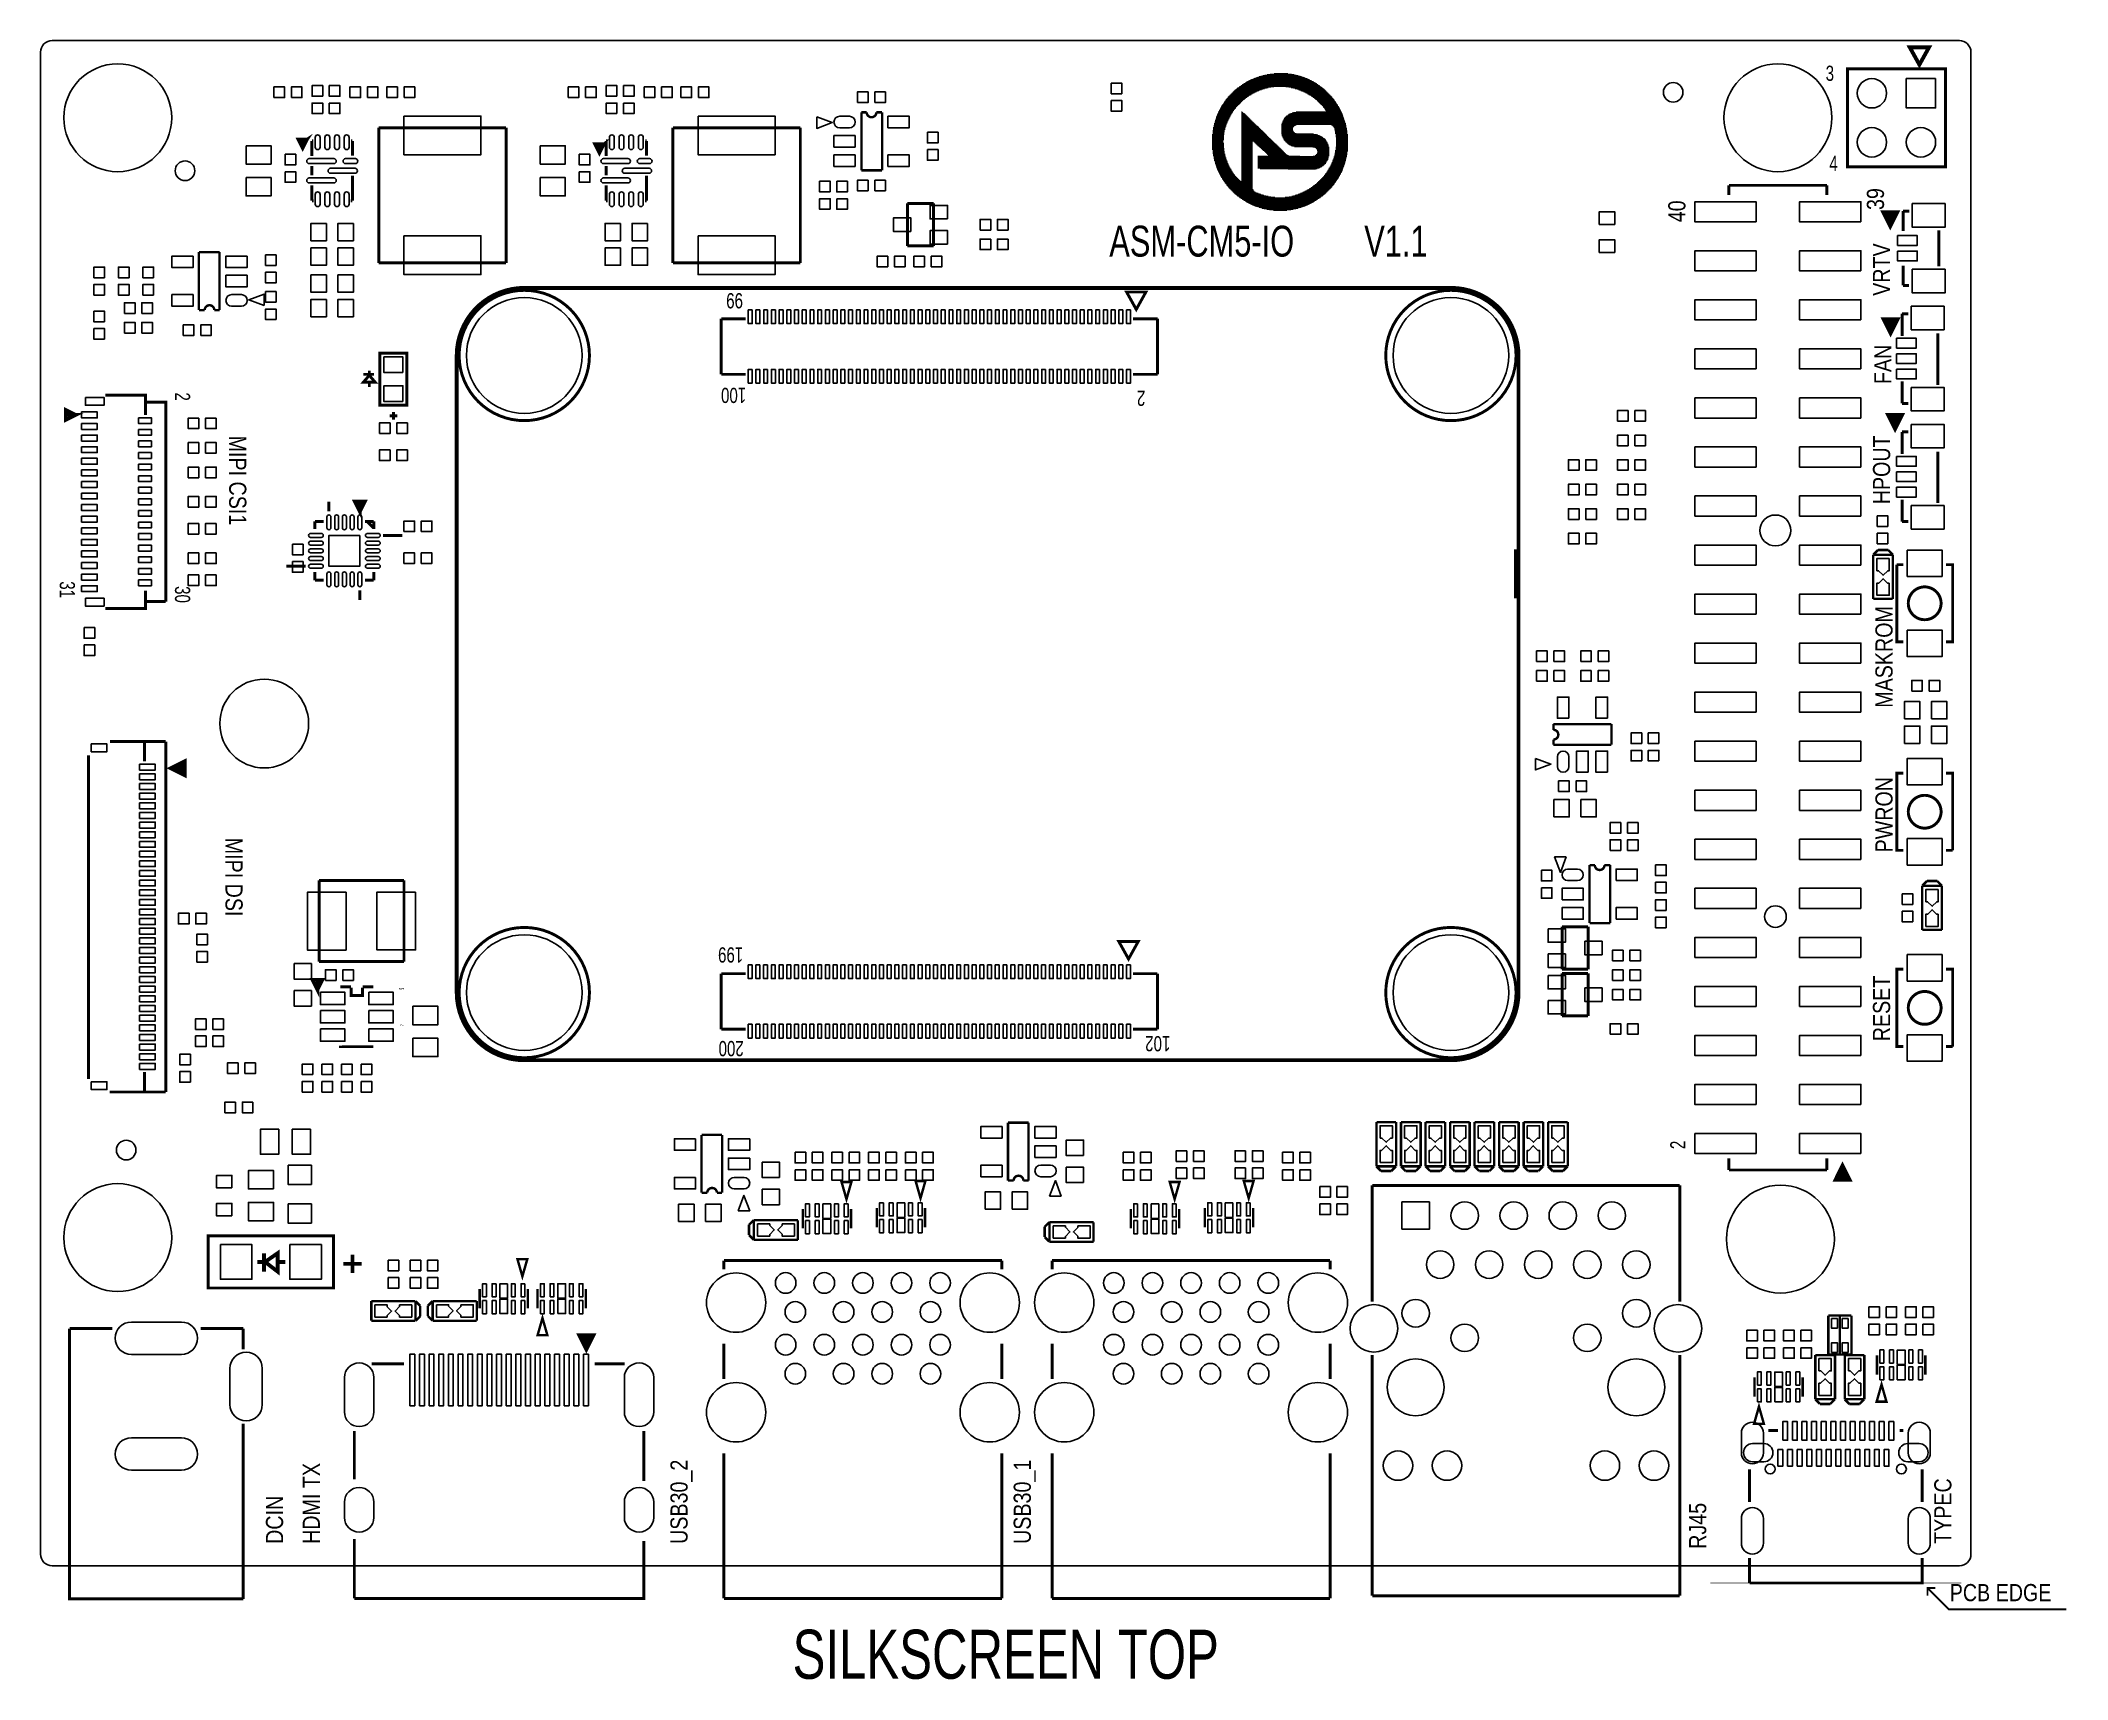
# Model space of a CAD drawing. Extents: x 0 to 105, y -6 to 78.
import ezdxf
from ezdxf.enums import TextEntityAlignment as Align

# ---------------------------------------------------------------- set-up
doc = ezdxf.new("R2010")
doc.units = 0
for name, color, linetype in [('BG_OUTLINE', 2, 'CONTINUOUS'), ('BG_SILKSCREEN_TOP', 1, 'CONTINUOUS'), ('PG_SILKSCREEN_TOP', 3, 'CONTINUOUS'), ('PIN_TOP', 4, 'CONTINUOUS')]:
    doc.layers.add(name, color=color, linetype=linetype)

msp = doc.modelspace()

# ---------------------------------------------------------------- texts
at = {"layer": 'BG_SILKSCREEN_TOP', "width": 0.746032}
for s, p in [('ASM-CM5-IO', (54.864, 67.31)), ('V1.1', (68.072, 67.31))]:
    msp.add_text(s, height=1.6002, dxfattribs=at).set_placement(p)
at = {"layer": 'BG_SILKSCREEN_TOP', "width": 0.857143}
for s, rotation, p in [('VRTV', 90, (95.3135, 65.278)), ('FAN', 90, (95.377, 60.706)), ('MIPI CSI1', 270, (9.271, 58.039)), ('HPOUT', 90, (95.3135, 54.483)), ('MASKROM', 90, (95.4405, 43.942)), ('PWRON', 90, (95.4405, 36.449)), ('MIPI DSI', 270, (9.0805, 37.211)), ('RESET', 90, (95.3135, 26.67)), ('HDMI TX', 90, (13.97, 0.635)), ('USB30_2', 90, (33.02, 0.635)), ('USB30_1', 90, (50.8, 0.635)), ('TYPEC', 90, (98.4885, 0.635)), ('DCIN', 90, (12.065, 0.635)), ('RJ45', 90, (85.7885, 0.381))]:
    msp.add_text(s, height=0.889, rotation=rotation, dxfattribs=at).set_placement(p)
at = {"layer": 'BG_SILKSCREEN_TOP', "width": 0.75}
msp.add_text('SILKSCREEN TOP', height=2.54, dxfattribs=at).set_placement((49.500028, -6.35), align=Align.CENTER)
at = {"layer": 'PG_SILKSCREEN_TOP'}
for s, height, width, p in [('3', 0.7874, 0.741935, (91.973527, 76.411658)), ('4', 0.7874, 0.741935, (92.1639, 71.7423)), ('PCB EDGE', 0.889, 0.857143, (98.402064, -2.332609))]:
    msp.add_text(s, height=height, dxfattribs=dict(at, width=width)).set_placement(p)
for s, height, rotation, width, p in [('39', 0.889, 90, 0.857143, (94.996, 69.723)), ('40', 0.889, 90, 0.857143, (84.709, 69.088)), ('99', 0.7874, 180, 0.741935, (35.8902, 65.4177)), ('2', 0.7874, 270, 0.741935, (6.4643, 60.2742)), ('100', 0.7874, 180, 0.741935, (36.0553, 60.5155)), ('2', 0.7874, 180, 0.741935, (56.7309, 60.3631)), ('31', 0.7874, 270, 0.741935, (0.4953, 50.4952)), ('30', 0.7874, 270, 0.741935, (6.4643, 50.2412)), ('199', 0.7874, 180, 0.741935, (35.9029, 31.5341)), ('6', 0.254, 270, 0.4, (18.073319, 29.443197)), ('4', 0.254, 270, 0.4, (18.073319, 27.543201)), ('200', 0.7874, 180, 0.741935, (35.9283, 26.6827)), ('102', 0.7874, 180, 0.741935, (58.0263, 26.9367)), ('2', 0.7874, 90, 0.741935, (84.709, 21.082))]:
    msp.add_text(s, height=height, rotation=rotation, dxfattribs=dict(at, width=width)).set_placement(p)

# ---------------------------------------------------------------- linework, layer by layer
at = {"layer": 'BG_OUTLINE'}
msp.add_lwpolyline([(99.50003, 77.899793, 0.414355), (98.900132, 78.499995), (0.100228, 78.499995, 0.414346), (-0.499974, 77.899793), (-0.499974, 0.099797, 0.414234), (0.100228, -0.500101), (98.900132, -0.500101, 0.414211), (99.50003, 0.099797)], format="xyb", close=True, dxfattribs=at)
at = {"layer": 'BG_SILKSCREEN_TOP', "const_width": 0.127}
for points in [[(64.837234, 76.597104), (62.627434, 76.597104)], [(64.761034, 76.622504), (62.703634, 76.622504)], [(64.659434, 76.647904), (62.805234, 76.647904)], [(64.557834, 76.673304), (62.906834, 76.673304)], [(64.456234, 76.698704), (63.033834, 76.698704)], [(64.303834, 76.724104), (63.186234, 76.724104)], [(64.126034, 76.749504), (63.389434, 76.749504)], [(61.941634, 75.555704), (61.027234, 75.555704)], [(61.992434, 75.581104), (61.052634, 75.581104)], [(62.017834, 75.606504), (61.078034, 75.606504)], [(62.043234, 75.631904), (61.103434, 75.631904)], [(62.094034, 75.657304), (61.128834, 75.657304)], [(62.119434, 75.682704), (61.154234, 75.682704)], [(62.170234, 75.708104), (61.179634, 75.708104)], [(62.221034, 75.733504), (61.205034, 75.733504)], [(62.246434, 75.758904), (61.230434, 75.758904)], [(62.297234, 75.784304), (61.255834, 75.784304)], [(62.348034, 75.809704), (61.281234, 75.809704)], [(62.398834, 75.835104), (61.306634, 75.835104)], [(62.449634, 75.860504), (61.332034, 75.860504)], [(62.500434, 75.885904), (61.357434, 75.885904)], [(62.551234, 75.911304), (61.382834, 75.911304)], [(62.627434, 75.936704), (61.433634, 75.936704)], [(62.678234, 75.962104), (61.459034, 75.962104)], [(62.754434, 75.987504), (61.484434, 75.987504)], [(62.830634, 76.012904), (61.509834, 76.012904)], [(62.906834, 76.038304), (61.560634, 76.038304)], [(63.008434, 76.063704), (61.586034, 76.063704)], [(63.110034, 76.089104), (61.611434, 76.089104)], [(63.237034, 76.114504), (61.662234, 76.114504)], [(63.389434, 76.139904), (61.687634, 76.139904)], [(65.700834, 76.165304), (61.738434, 76.165304)], [(65.675434, 76.190704), (61.763834, 76.190704)], [(65.624634, 76.216104), (61.814634, 76.216104)], [(65.599234, 76.241504), (61.840034, 76.241504)], [(65.548434, 76.266904), (61.890834, 76.266904)], [(65.497634, 76.292304), (61.941634, 76.292304)], [(65.472234, 76.317704), (61.967034, 76.317704)], [(65.421434, 76.343104), (62.017834, 76.343104)], [(65.370634, 76.368504), (62.068634, 76.368504)], [(65.319834, 76.393904), (62.119434, 76.393904)], [(65.269034, 76.419304), (62.170234, 76.419304)], [(65.218234, 76.444704), (62.221034, 76.444704)], [(65.167434, 76.470104), (62.297234, 76.470104)], [(65.116634, 76.495504), (62.348034, 76.495504)], [(65.040434, 76.520904), (62.398834, 76.520904)], [(64.989634, 76.546304), (62.475034, 76.546304)], [(64.913434, 76.571704), (62.551234, 76.571704)], [(65.751634, 76.139904), (63.999034, 76.139904)], [(65.777034, 76.114504), (64.151434, 76.114504)], [(65.802434, 76.089104), (64.278434, 76.089104)], [(65.853234, 76.063704), (64.405434, 76.063704)], [(65.878634, 76.038304), (64.481634, 76.038304)], [(65.904034, 76.012904), (64.583234, 76.012904)], [(65.929434, 75.987504), (64.659434, 75.987504)], [(65.980234, 75.962104), (64.710234, 75.962104)], [(66.005634, 75.936704), (64.786434, 75.936704)], [(66.031034, 75.911304), (64.837234, 75.911304)], [(66.056434, 75.885904), (64.913434, 75.885904)], [(66.081834, 75.860504), (64.964234, 75.860504)], [(66.107234, 75.835104), (65.015034, 75.835104)], [(66.132634, 75.809704), (65.065834, 75.809704)], [(66.158034, 75.784304), (65.116634, 75.784304)], [(66.183434, 75.758904), (65.142034, 75.758904)], [(66.208834, 75.733504), (65.192834, 75.733504)], [(66.234234, 75.708104), (65.243634, 75.708104)], [(66.259634, 75.682704), (65.294434, 75.682704)], [(66.285034, 75.657304), (65.319834, 75.657304)], [(66.310434, 75.631904), (65.370634, 75.631904)], [(66.335834, 75.606504), (65.396034, 75.606504)], [(66.361234, 75.581104), (65.421434, 75.581104)], [(66.386634, 75.555704), (65.472234, 75.555704)], [(61.078034, 74.488904), (60.392234, 74.488904)], [(61.103434, 74.539704), (60.417634, 74.539704)], [(61.078034, 74.514304), (60.417634, 74.514304)], [(61.128834, 74.615904), (60.443034, 74.615904)], [(61.128834, 74.590504), (60.443034, 74.590504)], [(61.103434, 74.565104), (60.443034, 74.565104)], [(61.154234, 74.666704), (60.468434, 74.666704)], [(61.154234, 74.641304), (60.468434, 74.641304)], [(61.179634, 74.717504), (60.493834, 74.717504)], [(61.179634, 74.692104), (60.493834, 74.692104)], [(61.230434, 74.793704), (60.519234, 74.793704)], [(61.230434, 74.768304), (60.519234, 74.768304)], [(61.205034, 74.742904), (60.519234, 74.742904)], [(61.281234, 74.844504), (60.544634, 74.844504)], [(61.255834, 74.819104), (60.544634, 74.819104)], [(61.281234, 74.869904), (60.570034, 74.869904)], [(61.332034, 74.920704), (60.595434, 74.920704)], [(61.306634, 74.895304), (60.595434, 74.895304)], [(61.357434, 74.971504), (60.620834, 74.971504)], [(61.332034, 74.946104), (60.620834, 74.946104)], [(61.408234, 75.022304), (60.646234, 75.022304)], [(61.382834, 74.996904), (60.646234, 74.996904)], [(61.433634, 75.073104), (60.671634, 75.073104)], [(61.433634, 75.047704), (60.671634, 75.047704)], [(61.459034, 75.098504), (60.697034, 75.098504)], [(61.509834, 75.149304), (60.722434, 75.149304)], [(61.484434, 75.123904), (60.722434, 75.123904)], [(61.535234, 75.174704), (60.747834, 75.174704)], [(61.586034, 75.225504), (60.773234, 75.225504)], [(61.560634, 75.200104), (60.773234, 75.200104)], [(61.611434, 75.250904), (60.798634, 75.250904)], [(61.662234, 75.301704), (60.824034, 75.301704)], [(61.636834, 75.276304), (60.824034, 75.276304)], [(61.687634, 75.327104), (60.849434, 75.327104)], [(61.713034, 75.352504), (60.874834, 75.352504)], [(61.763834, 75.403304), (60.900234, 75.403304)], [(61.738434, 75.377904), (60.900234, 75.377904)], [(61.789234, 75.428704), (60.925634, 75.428704)], [(61.814634, 75.454104), (60.951034, 75.454104)], [(61.840034, 75.479504), (60.976434, 75.479504)], [(61.916234, 75.530304), (61.001834, 75.530304)], [(61.890834, 75.504904), (61.001834, 75.504904)], [(61.763834, 74.768304), (61.713034, 74.768304)], [(61.789234, 74.742904), (61.713034, 74.742904)], [(61.814634, 74.717504), (61.713034, 74.717504)], [(61.865434, 74.692104), (61.713034, 74.692104)], [(61.890834, 74.666704), (61.713034, 74.666704)], [(61.916234, 74.641304), (61.713034, 74.641304)], [(61.941634, 74.615904), (61.713034, 74.615904)], [(61.967034, 74.590504), (61.713034, 74.590504)], [(61.992434, 74.565104), (61.713034, 74.565104)], [(62.017834, 74.539704), (61.713034, 74.539704)], [(62.043234, 74.514304), (61.713034, 74.514304)], [(62.068634, 74.488904), (61.713034, 74.488904)], [(66.996234, 74.488904), (63.973634, 74.488904)], [(66.996234, 74.514304), (63.999034, 74.514304)], [(66.996234, 74.539704), (64.024434, 74.539704)], [(66.970834, 74.565104), (64.049834, 74.565104)], [(66.970834, 74.590504), (64.100634, 74.590504)], [(66.945434, 74.615904), (64.126034, 74.615904)], [(66.945434, 74.641304), (64.151434, 74.641304)], [(66.945434, 74.666704), (64.202234, 74.666704)], [(66.920034, 74.692104), (64.253034, 74.692104)], [(66.920034, 74.717504), (64.329234, 74.717504)], [(66.894634, 74.742904), (64.405434, 74.742904)], [(66.894634, 74.768304), (64.532434, 74.768304)], [(66.412034, 75.530304), (65.497634, 75.530304)], [(66.412034, 75.504904), (65.523034, 75.504904)], [(66.437434, 75.479504), (65.573834, 75.479504)], [(66.462834, 75.454104), (65.599234, 75.454104)], [(66.488234, 75.428704), (65.624634, 75.428704)], [(66.513634, 75.403304), (65.650034, 75.403304)], [(66.513634, 75.377904), (65.675434, 75.377904)], [(66.539034, 75.352504), (65.700834, 75.352504)], [(66.564434, 75.327104), (65.726234, 75.327104)], [(66.589834, 75.301704), (65.751634, 75.301704)], [(66.589834, 75.276304), (65.777034, 75.276304)], [(66.615234, 75.250904), (65.802434, 75.250904)], [(66.640634, 75.225504), (65.827834, 75.225504)], [(66.640634, 75.200104), (65.853234, 75.200104)], [(66.666034, 75.174704), (65.878634, 75.174704)], [(66.691434, 75.149304), (65.904034, 75.149304)], [(66.691434, 75.123904), (65.929434, 75.123904)], [(66.716834, 75.098504), (65.929434, 75.098504)], [(66.716834, 75.073104), (65.954834, 75.073104)], [(66.742234, 75.047704), (65.980234, 75.047704)], [(66.767634, 75.022304), (66.005634, 75.022304)], [(66.767634, 74.996904), (66.005634, 74.996904)], [(66.793034, 74.971504), (66.031034, 74.971504)], [(66.793034, 74.946104), (66.056434, 74.946104)], [(66.818434, 74.920704), (66.056434, 74.920704)], [(66.818434, 74.895304), (66.081834, 74.895304)], [(66.843834, 74.869904), (66.081834, 74.869904)], [(66.843834, 74.844504), (66.107234, 74.844504)], [(66.869234, 74.819104), (66.132634, 74.819104)], [(66.869234, 74.793704), (66.132634, 74.793704)], [(60.798634, 73.599904), (60.189034, 73.599904)], [(60.798634, 73.574504), (60.189034, 73.574504)], [(60.798634, 73.549104), (60.189034, 73.549104)], [(60.798634, 73.523704), (60.189034, 73.523704)], [(60.798634, 73.498304), (60.189034, 73.498304)], [(60.798634, 73.472904), (60.189034, 73.472904)], [(60.798634, 73.447504), (60.189034, 73.447504)], [(60.849434, 73.803104), (60.214434, 73.803104)], [(60.824034, 73.777704), (60.214434, 73.777704)], [(60.824034, 73.752304), (60.214434, 73.752304)], [(60.824034, 73.726904), (60.214434, 73.726904)], [(60.824034, 73.701504), (60.214434, 73.701504)], [(60.824034, 73.676104), (60.214434, 73.676104)], [(60.798634, 73.650704), (60.214434, 73.650704)], [(60.798634, 73.625304), (60.214434, 73.625304)], [(60.874834, 73.955504), (60.239834, 73.955504)], [(60.874834, 73.930104), (60.239834, 73.930104)], [(60.849434, 73.904704), (60.239834, 73.904704)], [(60.849434, 73.879304), (60.239834, 73.879304)], [(60.849434, 73.853904), (60.239834, 73.853904)], [(60.849434, 73.828504), (60.239834, 73.828504)], [(60.900234, 74.057104), (60.265234, 74.057104)], [(60.900234, 74.031704), (60.265234, 74.031704)], [(60.874834, 74.006304), (60.265234, 74.006304)], [(60.874834, 73.980904), (60.265234, 73.980904)], [(60.925634, 74.158704), (60.290634, 74.158704)], [(60.925634, 74.133304), (60.290634, 74.133304)], [(60.925634, 74.107904), (60.290634, 74.107904)], [(60.900234, 74.082504), (60.290634, 74.082504)], [(60.976434, 74.260304), (60.316034, 74.260304)], [(60.951034, 74.234904), (60.316034, 74.234904)], [(60.951034, 74.209504), (60.316034, 74.209504)], [(60.951034, 74.184104), (60.316034, 74.184104)], [(61.001834, 74.336504), (60.341434, 74.336504)], [(61.001834, 74.311104), (60.341434, 74.311104)], [(60.976434, 74.285704), (60.341434, 74.285704)], [(61.027234, 74.412704), (60.366834, 74.412704)], [(61.027234, 74.387304), (60.366834, 74.387304)], [(61.001834, 74.361904), (60.366834, 74.361904)], [(61.052634, 74.463504), (60.392234, 74.463504)], [(61.052634, 74.438104), (60.392234, 74.438104)], [(62.094034, 74.463504), (61.713034, 74.463504)], [(62.119434, 74.438104), (61.713034, 74.438104)], [(62.144834, 74.412704), (61.713034, 74.412704)], [(62.170234, 74.387304), (61.713034, 74.387304)], [(62.195634, 74.361904), (61.713034, 74.361904)], [(62.221034, 74.336504), (61.713034, 74.336504)], [(62.246434, 74.311104), (61.713034, 74.311104)], [(62.271834, 74.285704), (61.713034, 74.285704)], [(62.297234, 74.260304), (61.713034, 74.260304)], [(62.322634, 74.234904), (61.713034, 74.234904)], [(62.348034, 74.209504), (61.713034, 74.209504)], [(62.373434, 74.184104), (61.713034, 74.184104)], [(62.398834, 74.158704), (61.713034, 74.158704)], [(62.424234, 74.133304), (61.713034, 74.133304)], [(62.449634, 74.107904), (61.713034, 74.107904)], [(62.475034, 74.082504), (61.713034, 74.082504)], [(62.500434, 74.057104), (61.713034, 74.057104)], [(62.551234, 74.031704), (61.713034, 74.031704)], [(62.576634, 74.006304), (61.713034, 74.006304)], [(62.602034, 73.980904), (61.713034, 73.980904)], [(62.627434, 73.955504), (61.713034, 73.955504)], [(62.652834, 73.930104), (61.713034, 73.930104)], [(62.678234, 73.904704), (61.713034, 73.904704)], [(62.703634, 73.879304), (61.713034, 73.879304)], [(62.729034, 73.853904), (61.713034, 73.853904)], [(62.754434, 73.828504), (61.713034, 73.828504)], [(62.779834, 73.803104), (61.713034, 73.803104)], [(62.805234, 73.777704), (61.713034, 73.777704)], [(62.830634, 73.752304), (61.713034, 73.752304)], [(62.856034, 73.726904), (61.713034, 73.726904)], [(62.881434, 73.701504), (61.713034, 73.701504)], [(62.906834, 73.676104), (61.713034, 73.676104)], [(62.932234, 73.650704), (61.713034, 73.650704)], [(62.957634, 73.625304), (61.713034, 73.625304)], [(62.983034, 73.599904), (61.713034, 73.599904)], [(63.008434, 73.574504), (61.713034, 73.574504)], [(63.033834, 73.549104), (61.713034, 73.549104)], [(63.059234, 73.523704), (61.713034, 73.523704)], [(63.084634, 73.498304), (61.713034, 73.498304)], [(63.110034, 73.472904), (61.713034, 73.472904)], [(63.135434, 73.447504), (61.713034, 73.447504)], [(64.456234, 74.107904), (63.770434, 74.107904)], [(64.430834, 74.082504), (63.770434, 74.082504)], [(64.405434, 74.057104), (63.770434, 74.057104)], [(64.405434, 74.031704), (63.770434, 74.031704)], [(64.380034, 74.006304), (63.770434, 74.006304)], [(64.380034, 73.980904), (63.770434, 73.980904)], [(64.380034, 73.955504), (63.770434, 73.955504)], [(64.380034, 73.930104), (63.770434, 73.930104)], [(64.380034, 73.904704), (63.770434, 73.904704)], [(64.380034, 73.879304), (63.770434, 73.879304)], [(64.380034, 73.853904), (63.770434, 73.853904)], [(64.380034, 73.828504), (63.770434, 73.828504)], [(64.380034, 73.803104), (63.770434, 73.803104)], [(64.405434, 73.777704), (63.770434, 73.777704)], [(64.405434, 73.752304), (63.770434, 73.752304)], [(64.430834, 73.726904), (63.770434, 73.726904)], [(64.456234, 73.701504), (63.770434, 73.701504)], [(67.097834, 74.184104), (63.795834, 74.184104)], [(64.557834, 74.158704), (63.795834, 74.158704)], [(64.507034, 74.133304), (63.795834, 74.133304)], [(64.481634, 73.676104), (63.795834, 73.676104)], [(64.557834, 73.650704), (63.795834, 73.650704)], [(65.446834, 73.625304), (63.795834, 73.625304)], [(65.599234, 73.599904), (63.795834, 73.599904)], [(67.072434, 74.260304), (63.821234, 74.260304)], [(67.097834, 74.234904), (63.821234, 74.234904)], [(67.097834, 74.209504), (63.821234, 74.209504)], [(65.675434, 73.574504), (63.821234, 73.574504)], [(65.751634, 73.549104), (63.821234, 73.549104)], [(67.072434, 74.311104), (63.846634, 74.311104)], [(67.072434, 74.285704), (63.846634, 74.285704)], [(65.802434, 73.523704), (63.846634, 73.523704)], [(65.853234, 73.498304), (63.846634, 73.498304)], [(67.047034, 74.361904), (63.872034, 74.361904)], [(67.047034, 74.336504), (63.872034, 74.336504)], [(65.904034, 73.472904), (63.872034, 73.472904)], [(65.929434, 73.447504), (63.872034, 73.447504)], [(67.047034, 74.387304), (63.897434, 74.387304)], [(67.021634, 74.438104), (63.922834, 74.438104)], [(67.021634, 74.412704), (63.922834, 74.412704)], [(67.021634, 74.463504), (63.948234, 74.463504)], [(67.123234, 74.158704), (66.361234, 74.158704)], [(67.123234, 74.133304), (66.412034, 74.133304)], [(67.123234, 74.107904), (66.437434, 74.107904)], [(67.123234, 74.082504), (66.462834, 74.082504)], [(67.148634, 74.057104), (66.488234, 74.057104)], [(67.148634, 74.031704), (66.488234, 74.031704)], [(67.148634, 74.006304), (66.513634, 74.006304)], [(67.148634, 73.980904), (66.513634, 73.980904)], [(67.148634, 73.955504), (66.513634, 73.955504)], [(67.174034, 73.930104), (66.539034, 73.930104)], [(67.174034, 73.904704), (66.539034, 73.904704)], [(67.174034, 73.879304), (66.539034, 73.879304)], [(67.174034, 73.853904), (66.539034, 73.853904)], [(67.174034, 73.828504), (66.564434, 73.828504)], [(67.174034, 73.803104), (66.564434, 73.803104)], [(67.199434, 73.777704), (66.564434, 73.777704)], [(67.199434, 73.752304), (66.564434, 73.752304)], [(67.199434, 73.726904), (66.564434, 73.726904)], [(67.199434, 73.701504), (66.589834, 73.701504)], [(67.199434, 73.676104), (66.589834, 73.676104)], [(67.199434, 73.650704), (66.589834, 73.650704)], [(67.199434, 73.625304), (66.589834, 73.625304)], [(67.224834, 73.599904), (66.589834, 73.599904)], [(67.224834, 73.574504), (66.589834, 73.574504)], [(67.224834, 73.549104), (66.589834, 73.549104)], [(67.224834, 73.523704), (66.615234, 73.523704)], [(67.224834, 73.498304), (66.615234, 73.498304)], [(67.224834, 73.472904), (66.615234, 73.472904)], [(67.224834, 73.447504), (66.615234, 73.447504)], [(60.798634, 73.422104), (60.189034, 73.422104)], [(60.798634, 73.396704), (60.189034, 73.396704)], [(60.773234, 73.371304), (60.189034, 73.371304)], [(60.773234, 73.345904), (60.189034, 73.345904)], [(60.773234, 73.320504), (60.189034, 73.320504)], [(60.773234, 73.295104), (60.189034, 73.295104)], [(60.773234, 73.269704), (60.189034, 73.269704)], [(60.773234, 73.244304), (60.189034, 73.244304)], [(60.773234, 73.218904), (60.189034, 73.218904)], [(60.773234, 73.193504), (60.189034, 73.193504)], [(60.773234, 73.168104), (60.189034, 73.168104)], [(60.798634, 73.142704), (60.189034, 73.142704)], [(60.798634, 73.117304), (60.189034, 73.117304)], [(60.798634, 73.091904), (60.189034, 73.091904)], [(60.798634, 73.066504), (60.189034, 73.066504)], [(60.798634, 73.041104), (60.189034, 73.041104)], [(60.798634, 73.015704), (60.189034, 73.015704)], [(60.798634, 72.990304), (60.189034, 72.990304)], [(60.798634, 72.964904), (60.189034, 72.964904)], [(60.798634, 72.939504), (60.189034, 72.939504)], [(60.798634, 72.914104), (60.189034, 72.914104)], [(60.798634, 72.888704), (60.189034, 72.888704)], [(60.824034, 72.863304), (60.214434, 72.863304)], [(60.824034, 72.837904), (60.214434, 72.837904)], [(60.824034, 72.812504), (60.214434, 72.812504)], [(60.824034, 72.787104), (60.214434, 72.787104)], [(60.824034, 72.761704), (60.214434, 72.761704)], [(60.824034, 72.736304), (60.214434, 72.736304)], [(60.849434, 72.710904), (60.214434, 72.710904)], [(60.849434, 72.685504), (60.214434, 72.685504)], [(60.849434, 72.660104), (60.239834, 72.660104)], [(60.849434, 72.634704), (60.239834, 72.634704)], [(60.849434, 72.609304), (60.239834, 72.609304)], [(60.874834, 72.583904), (60.239834, 72.583904)], [(60.874834, 72.558504), (60.239834, 72.558504)], [(60.874834, 72.533104), (60.265234, 72.533104)], [(60.874834, 72.507704), (60.265234, 72.507704)], [(60.900234, 72.482304), (60.265234, 72.482304)], [(60.900234, 72.456904), (60.265234, 72.456904)], [(60.900234, 72.431504), (60.265234, 72.431504)], [(60.900234, 72.406104), (60.290634, 72.406104)], [(63.160834, 73.422104), (61.713034, 73.422104)], [(63.186234, 73.396704), (61.713034, 73.396704)], [(63.211634, 73.371304), (61.713034, 73.371304)], [(63.237034, 73.345904), (61.713034, 73.345904)], [(63.262434, 73.320504), (61.713034, 73.320504)], [(62.297234, 73.295104), (61.713034, 73.295104)], [(62.297234, 73.269704), (61.713034, 73.269704)], [(62.297234, 73.244304), (61.713034, 73.244304)], [(62.297234, 73.218904), (61.713034, 73.218904)], [(62.297234, 73.193504), (61.713034, 73.193504)], [(62.297234, 73.168104), (61.713034, 73.168104)], [(62.297234, 73.142704), (61.713034, 73.142704)], [(62.297234, 73.117304), (61.713034, 73.117304)], [(62.297234, 73.091904), (61.713034, 73.091904)], [(62.297234, 73.066504), (61.713034, 73.066504)], [(62.297234, 73.041104), (61.713034, 73.041104)], [(62.297234, 73.015704), (61.713034, 73.015704)], [(62.297234, 72.990304), (61.713034, 72.990304)], [(62.297234, 72.964904), (61.713034, 72.964904)], [(62.297234, 72.939504), (61.713034, 72.939504)], [(62.297234, 72.914104), (61.713034, 72.914104)], [(62.297234, 72.888704), (61.713034, 72.888704)], [(62.297234, 72.863304), (61.713034, 72.863304)], [(62.297234, 72.837904), (61.713034, 72.837904)], [(62.297234, 72.812504), (61.713034, 72.812504)], [(62.297234, 72.787104), (61.713034, 72.787104)], [(62.297234, 72.761704), (61.713034, 72.761704)], [(62.297234, 72.736304), (61.713034, 72.736304)], [(62.297234, 72.710904), (61.713034, 72.710904)], [(62.297234, 72.685504), (61.713034, 72.685504)], [(62.297234, 72.660104), (61.713034, 72.660104)], [(62.297234, 72.634704), (61.713034, 72.634704)], [(62.297234, 72.609304), (61.713034, 72.609304)], [(62.297234, 72.583904), (61.713034, 72.583904)], [(62.297234, 72.558504), (61.713034, 72.558504)], [(62.297234, 72.533104), (61.713034, 72.533104)], [(62.297234, 72.507704), (61.713034, 72.507704)], [(62.297234, 72.482304), (61.713034, 72.482304)], [(62.297234, 72.456904), (61.713034, 72.456904)], [(62.297234, 72.431504), (61.713034, 72.431504)], [(62.297234, 72.406104), (61.713034, 72.406104)], [(63.287834, 73.295104), (62.348034, 73.295104)], [(63.313234, 73.269704), (62.373434, 73.269704)], [(63.338634, 73.244304), (62.398834, 73.244304)], [(63.364034, 73.218904), (62.424234, 73.218904)], [(63.389434, 73.193504), (62.449634, 73.193504)], [(63.414834, 73.168104), (62.475034, 73.168104)], [(63.440234, 73.142704), (62.500434, 73.142704)], [(63.491034, 73.117304), (62.525834, 73.117304)], [(63.516434, 73.091904), (62.551234, 73.091904)], [(64.735634, 72.482304), (62.551234, 72.482304)], [(66.234234, 72.456904), (62.551234, 72.456904)], [(66.208834, 72.431504), (62.551234, 72.431504)], [(66.208834, 72.406104), (62.551234, 72.406104)], [(63.541834, 73.066504), (62.576634, 73.066504)], [(63.567234, 73.041104), (62.627434, 73.041104)], [(63.592634, 73.015704), (62.652834, 73.015704)], [(63.618034, 72.990304), (62.678234, 72.990304)], [(63.643434, 72.964904), (62.703634, 72.964904)], [(63.668834, 72.939504), (62.729034, 72.939504)], [(63.694234, 72.914104), (62.754434, 72.914104)], [(63.719634, 72.888704), (62.779834, 72.888704)], [(63.745034, 72.863304), (62.805234, 72.863304)], [(63.770434, 72.837904), (62.830634, 72.837904)], [(63.795834, 72.812504), (62.881434, 72.812504)], [(63.821234, 72.787104), (62.906834, 72.787104)], [(63.846634, 72.761704), (62.932234, 72.761704)], [(63.872034, 72.736304), (62.957634, 72.736304)], [(63.897434, 72.710904), (62.983034, 72.710904)], [(63.922834, 72.685504), (63.008434, 72.685504)], [(63.948234, 72.660104), (63.033834, 72.660104)], [(63.973634, 72.634704), (63.059234, 72.634704)], [(63.999034, 72.609304), (63.084634, 72.609304)], [(64.024434, 72.583904), (63.110034, 72.583904)], [(64.049834, 72.558504), (63.160834, 72.558504)], [(64.100634, 72.533104), (63.186234, 72.533104)], [(64.151434, 72.507704), (63.211634, 72.507704)], [(65.954834, 73.422104), (63.897434, 73.422104)], [(66.005634, 73.396704), (63.897434, 73.396704)], [(66.031034, 73.371304), (63.922834, 73.371304)], [(66.056434, 73.345904), (63.948234, 73.345904)], [(66.081834, 73.320504), (63.973634, 73.320504)], [(66.081834, 73.295104), (63.999034, 73.295104)], [(66.107234, 73.269704), (63.999034, 73.269704)], [(66.132634, 73.244304), (64.049834, 73.244304)], [(66.132634, 73.218904), (64.075234, 73.218904)], [(66.158034, 73.193504), (64.100634, 73.193504)], [(66.183434, 73.168104), (64.126034, 73.168104)], [(66.183434, 73.142704), (64.176834, 73.142704)], [(66.183434, 73.117304), (64.227634, 73.117304)], [(66.208834, 73.091904), (64.278434, 73.091904)], [(66.208834, 73.066504), (64.354634, 73.066504)], [(66.234234, 73.041104), (64.456234, 73.041104)], [(66.234234, 73.015704), (65.396034, 73.015704)], [(66.234234, 72.482304), (65.421434, 72.482304)], [(66.234234, 72.990304), (65.497634, 72.990304)], [(66.234234, 72.507704), (65.523034, 72.507704)], [(66.234234, 72.964904), (65.548434, 72.964904)], [(66.234234, 72.533104), (65.548434, 72.533104)], [(66.259634, 72.939504), (65.573834, 72.939504)], [(66.259634, 72.558504), (65.573834, 72.558504)], [(66.259634, 72.914104), (65.599234, 72.914104)], [(66.259634, 72.888704), (65.599234, 72.888704)], [(66.259634, 72.583904), (65.599234, 72.583904)], [(66.259634, 72.863304), (65.624634, 72.863304)], [(66.259634, 72.837904), (65.624634, 72.837904)], [(66.259634, 72.634704), (65.624634, 72.634704)], [(66.259634, 72.609304), (65.624634, 72.609304)], [(66.259634, 72.812504), (65.650034, 72.812504)], [(66.259634, 72.787104), (65.650034, 72.787104)], [(66.259634, 72.761704), (65.650034, 72.761704)], [(66.259634, 72.736304), (65.650034, 72.736304)], [(66.259634, 72.710904), (65.650034, 72.710904)], [(66.259634, 72.685504), (65.650034, 72.685504)], [(66.259634, 72.660104), (65.650034, 72.660104)], [(67.148634, 72.431504), (66.488234, 72.431504)], [(67.148634, 72.406104), (66.488234, 72.406104)], [(67.174034, 72.533104), (66.513634, 72.533104)], [(67.174034, 72.507704), (66.513634, 72.507704)], [(67.148634, 72.482304), (66.513634, 72.482304)], [(67.148634, 72.456904), (66.513634, 72.456904)], [(67.199434, 72.634704), (66.539034, 72.634704)], [(67.174034, 72.609304), (66.539034, 72.609304)], [(67.174034, 72.583904), (66.539034, 72.583904)], [(67.174034, 72.558504), (66.539034, 72.558504)], [(67.199434, 72.761704), (66.564434, 72.761704)], [(67.199434, 72.736304), (66.564434, 72.736304)], [(67.199434, 72.710904), (66.564434, 72.710904)], [(67.199434, 72.685504), (66.564434, 72.685504)], [(67.199434, 72.660104), (66.564434, 72.660104)], [(67.224834, 72.939504), (66.589834, 72.939504)], [(67.224834, 72.914104), (66.589834, 72.914104)], [(67.224834, 72.888704), (66.589834, 72.888704)], [(67.224834, 72.863304), (66.589834, 72.863304)], [(67.224834, 72.837904), (66.589834, 72.837904)], [(67.224834, 72.812504), (66.589834, 72.812504)], [(67.199434, 72.787104), (66.589834, 72.787104)], [(67.224834, 73.422104), (66.615234, 73.422104)], [(67.224834, 73.396704), (66.615234, 73.396704)], [(67.224834, 73.371304), (66.615234, 73.371304)], [(67.224834, 73.345904), (66.615234, 73.345904)], [(67.224834, 73.320504), (66.615234, 73.320504)], [(67.224834, 73.295104), (66.615234, 73.295104)], [(67.224834, 73.269704), (66.615234, 73.269704)], [(67.224834, 73.244304), (66.615234, 73.244304)], [(67.224834, 73.218904), (66.615234, 73.218904)], [(67.224834, 73.193504), (66.615234, 73.193504)], [(67.224834, 73.168104), (66.615234, 73.168104)], [(67.224834, 73.142704), (66.615234, 73.142704)], [(67.224834, 73.117304), (66.615234, 73.117304)], [(67.224834, 73.091904), (66.615234, 73.091904)], [(67.224834, 73.066504), (66.615234, 73.066504)], [(67.224834, 73.041104), (66.615234, 73.041104)], [(67.224834, 73.015704), (66.615234, 73.015704)], [(67.224834, 72.990304), (66.615234, 72.990304)], [(67.224834, 72.964904), (66.615234, 72.964904)], [(60.925634, 72.380704), (60.290634, 72.380704)], [(60.925634, 72.355304), (60.290634, 72.355304)], [(60.925634, 72.329904), (60.290634, 72.329904)], [(60.951034, 72.304504), (60.316034, 72.304504)], [(60.951034, 72.279104), (60.316034, 72.279104)], [(60.951034, 72.253704), (60.316034, 72.253704)], [(60.976434, 72.228304), (60.341434, 72.228304)], [(60.976434, 72.202904), (60.341434, 72.202904)], [(61.001834, 72.177504), (60.341434, 72.177504)], [(61.001834, 72.152104), (60.341434, 72.152104)], [(61.001834, 72.126704), (60.366834, 72.126704)], [(61.027234, 72.101304), (60.366834, 72.101304)], [(61.027234, 72.075904), (60.366834, 72.075904)], [(61.052634, 72.050504), (60.392234, 72.050504)], [(61.052634, 72.025104), (60.392234, 72.025104)], [(61.052634, 71.999704), (60.417634, 71.999704)], [(61.078034, 71.974304), (60.417634, 71.974304)], [(61.078034, 71.948904), (60.417634, 71.948904)], [(61.103434, 71.923504), (60.443034, 71.923504)], [(61.103434, 71.898104), (60.443034, 71.898104)], [(61.128834, 71.872704), (60.443034, 71.872704)], [(61.128834, 71.847304), (60.468434, 71.847304)], [(61.154234, 71.821904), (60.468434, 71.821904)], [(61.179634, 71.796504), (60.493834, 71.796504)], [(61.179634, 71.771104), (60.493834, 71.771104)], [(61.205034, 71.745704), (60.519234, 71.745704)], [(61.205034, 71.720304), (60.519234, 71.720304)], [(61.230434, 71.694904), (60.544634, 71.694904)], [(61.255834, 71.669504), (60.544634, 71.669504)], [(61.255834, 71.644104), (60.570034, 71.644104)], [(61.281234, 71.618704), (60.570034, 71.618704)], [(61.306634, 71.593304), (60.595434, 71.593304)], [(61.306634, 71.567904), (60.595434, 71.567904)], [(61.332034, 71.542504), (60.620834, 71.542504)], [(61.357434, 71.517104), (60.620834, 71.517104)], [(61.357434, 71.491704), (60.646234, 71.491704)], [(61.382834, 71.466304), (60.646234, 71.466304)], [(61.408234, 71.440904), (60.671634, 71.440904)], [(61.433634, 71.415504), (60.697034, 71.415504)], [(61.459034, 71.390104), (60.697034, 71.390104)], [(61.484434, 71.364704), (60.722434, 71.364704)], [(61.509834, 71.339304), (60.722434, 71.339304)], [(62.297234, 72.380704), (61.713034, 72.380704)], [(62.297234, 72.355304), (61.713034, 72.355304)], [(62.297234, 72.329904), (61.713034, 72.329904)], [(62.297234, 72.304504), (61.713034, 72.304504)], [(62.297234, 72.279104), (61.713034, 72.279104)], [(62.297234, 72.253704), (61.713034, 72.253704)], [(62.297234, 72.228304), (61.713034, 72.228304)], [(62.297234, 72.202904), (61.713034, 72.202904)], [(62.297234, 72.177504), (61.713034, 72.177504)], [(62.297234, 72.152104), (61.713034, 72.152104)], [(62.297234, 72.126704), (61.713034, 72.126704)], [(62.297234, 72.101304), (61.713034, 72.101304)], [(62.297234, 72.075904), (61.713034, 72.075904)], [(62.297234, 72.050504), (61.713034, 72.050504)], [(62.297234, 72.025104), (61.713034, 72.025104)], [(62.297234, 71.999704), (61.713034, 71.999704)], [(62.297234, 71.974304), (61.713034, 71.974304)], [(62.297234, 71.948904), (61.713034, 71.948904)], [(62.297234, 71.923504), (61.713034, 71.923504)], [(62.297234, 71.898104), (61.713034, 71.898104)], [(62.297234, 71.872704), (61.713034, 71.872704)], [(62.297234, 71.847304), (61.713034, 71.847304)], [(62.297234, 71.821904), (61.713034, 71.821904)], [(62.297234, 71.796504), (61.713034, 71.796504)], [(62.297234, 71.771104), (61.713034, 71.771104)], [(62.297234, 71.745704), (61.713034, 71.745704)], [(62.297234, 71.720304), (61.713034, 71.720304)], [(62.297234, 71.694904), (61.713034, 71.694904)], [(62.297234, 71.669504), (61.713034, 71.669504)], [(62.297234, 71.644104), (61.713034, 71.644104)], [(62.297234, 71.618704), (61.713034, 71.618704)], [(62.297234, 71.593304), (61.713034, 71.593304)], [(62.297234, 71.567904), (61.713034, 71.567904)], [(62.297234, 71.542504), (61.713034, 71.542504)], [(62.297234, 71.517104), (61.713034, 71.517104)], [(62.297234, 71.491704), (61.713034, 71.491704)], [(62.297234, 71.466304), (61.713034, 71.466304)], [(62.297234, 71.440904), (61.713034, 71.440904)], [(62.297234, 71.415504), (61.713034, 71.415504)], [(62.297234, 71.390104), (61.713034, 71.390104)], [(62.297234, 71.364704), (61.713034, 71.364704)], [(62.297234, 71.339304), (61.713034, 71.339304)], [(66.208834, 72.380704), (62.551234, 72.380704)], [(66.183434, 72.355304), (62.551234, 72.355304)], [(66.183434, 72.329904), (62.551234, 72.329904)], [(66.158034, 72.304504), (62.551234, 72.304504)], [(66.132634, 72.279104), (62.551234, 72.279104)], [(66.132634, 72.253704), (62.551234, 72.253704)], [(66.107234, 72.228304), (62.551234, 72.228304)], [(66.081834, 72.202904), (62.551234, 72.202904)], [(66.081834, 72.177504), (62.551234, 72.177504)], [(66.056434, 72.152104), (62.551234, 72.152104)], [(66.031034, 72.126704), (62.551234, 72.126704)], [(66.005634, 72.101304), (62.551234, 72.101304)], [(65.980234, 72.075904), (62.551234, 72.075904)], [(65.954834, 72.050504), (62.551234, 72.050504)], [(65.904034, 72.025104), (62.551234, 72.025104)], [(65.878634, 71.999704), (62.551234, 71.999704)], [(65.827834, 71.974304), (62.551234, 71.974304)], [(65.777034, 71.948904), (62.551234, 71.948904)], [(65.726234, 71.923504), (62.551234, 71.923504)], [(65.650034, 71.898104), (62.678234, 71.898104)], [(65.548434, 71.872704), (64.126034, 71.872704)], [(66.691434, 71.339304), (65.878634, 71.339304)], [(66.691434, 71.364704), (65.904034, 71.364704)], [(66.716834, 71.390104), (65.929434, 71.390104)], [(66.742234, 71.415504), (65.954834, 71.415504)], [(66.767634, 71.466304), (65.980234, 71.466304)], [(66.742234, 71.440904), (65.980234, 71.440904)], [(66.767634, 71.491704), (66.005634, 71.491704)], [(66.793034, 71.517104), (66.031034, 71.517104)], [(66.818434, 71.567904), (66.056434, 71.567904)], [(66.818434, 71.542504), (66.056434, 71.542504)], [(66.843834, 71.593304), (66.081834, 71.593304)], [(66.843834, 71.618704), (66.107234, 71.618704)], [(66.869234, 71.669504), (66.132634, 71.669504)], [(66.869234, 71.644104), (66.132634, 71.644104)], [(66.894634, 71.720304), (66.158034, 71.720304)], [(66.894634, 71.694904), (66.158034, 71.694904)], [(66.920034, 71.745704), (66.183434, 71.745704)], [(66.945434, 71.796504), (66.208834, 71.796504)], [(66.920034, 71.771104), (66.208834, 71.771104)], [(66.945434, 71.847304), (66.234234, 71.847304)], [(66.945434, 71.821904), (66.234234, 71.821904)], [(66.970834, 71.872704), (66.259634, 71.872704)], [(66.996234, 71.923504), (66.285034, 71.923504)], [(66.970834, 71.898104), (66.285034, 71.898104)], [(66.996234, 71.974304), (66.310434, 71.974304)], [(66.996234, 71.948904), (66.310434, 71.948904)], [(67.021634, 72.025104), (66.335834, 72.025104)], [(67.021634, 71.999704), (66.335834, 71.999704)], [(67.047034, 72.101304), (66.361234, 72.101304)], [(67.047034, 72.075904), (66.361234, 72.075904)], [(67.047034, 72.050504), (66.361234, 72.050504)], [(67.072434, 72.152104), (66.386634, 72.152104)], [(67.072434, 72.126704), (66.386634, 72.126704)], [(67.097834, 72.228304), (66.412034, 72.228304)], [(67.097834, 72.202904), (66.412034, 72.202904)], [(67.072434, 72.177504), (66.412034, 72.177504)], [(67.097834, 72.279104), (66.437434, 72.279104)], [(67.097834, 72.253704), (66.437434, 72.253704)], [(67.123234, 72.355304), (66.462834, 72.355304)], [(67.123234, 72.329904), (66.462834, 72.329904)], [(67.123234, 72.304504), (66.462834, 72.304504)], [(67.123234, 72.380704), (66.488234, 72.380704)], [(61.535234, 71.313904), (60.747834, 71.313904)], [(61.560634, 71.288504), (60.773234, 71.288504)], [(61.586034, 71.263104), (60.773234, 71.263104)], [(61.611434, 71.237704), (60.798634, 71.237704)], [(61.636834, 71.212304), (60.824034, 71.212304)], [(61.687634, 71.186904), (60.849434, 71.186904)], [(62.297234, 71.161504), (60.849434, 71.161504)], [(62.297234, 71.136104), (60.874834, 71.136104)], [(62.297234, 71.110704), (60.900234, 71.110704)], [(62.297234, 71.085304), (60.925634, 71.085304)], [(62.297234, 71.059904), (60.925634, 71.059904)], [(62.297234, 71.034504), (60.951034, 71.034504)], [(62.297234, 71.009104), (60.976434, 71.009104)], [(62.297234, 70.983704), (61.001834, 70.983704)], [(62.297234, 70.958304), (61.027234, 70.958304)], [(62.297234, 70.932904), (61.027234, 70.932904)], [(62.297234, 70.907504), (61.052634, 70.907504)], [(62.297234, 70.882104), (61.078034, 70.882104)], [(62.297234, 70.856704), (61.103434, 70.856704)], [(62.297234, 70.831304), (61.128834, 70.831304)], [(62.297234, 70.805904), (61.154234, 70.805904)], [(62.297234, 70.780504), (61.179634, 70.780504)], [(62.322634, 70.755104), (61.205034, 70.755104)], [(62.322634, 70.729704), (61.230434, 70.729704)], [(62.348034, 70.704304), (61.255834, 70.704304)], [(62.348034, 70.678904), (61.281234, 70.678904)], [(62.373434, 70.653504), (61.306634, 70.653504)], [(62.398834, 70.628104), (61.332034, 70.628104)], [(62.449634, 70.602704), (61.357434, 70.602704)], [(62.500434, 70.577304), (61.382834, 70.577304)], [(62.576634, 70.551904), (61.433634, 70.551904)], [(62.652834, 70.526504), (61.459034, 70.526504)], [(62.729034, 70.501104), (61.484434, 70.501104)], [(62.805234, 70.475704), (61.509834, 70.475704)], [(62.881434, 70.450304), (61.560634, 70.450304)], [(62.983034, 70.424904), (61.586034, 70.424904)], [(63.110034, 70.399504), (61.611434, 70.399504)], [(63.237034, 70.374104), (61.662234, 70.374104)], [(63.440234, 70.348704), (61.687634, 70.348704)], [(62.297234, 71.313904), (61.713034, 71.313904)], [(62.297234, 71.288504), (61.713034, 71.288504)], [(62.297234, 71.263104), (61.713034, 71.263104)], [(62.297234, 71.237704), (61.713034, 71.237704)], [(62.297234, 71.212304), (61.713034, 71.212304)], [(62.297234, 71.186904), (61.713034, 71.186904)], [(65.675434, 70.323304), (61.738434, 70.323304)], [(65.650034, 70.297904), (61.763834, 70.297904)], [(65.726234, 70.348704), (63.973634, 70.348704)], [(65.751634, 70.374104), (64.176834, 70.374104)], [(65.802434, 70.399504), (64.303834, 70.399504)], [(65.827834, 70.424904), (64.405434, 70.424904)], [(65.853234, 70.450304), (64.481634, 70.450304)], [(65.904034, 70.475704), (64.557834, 70.475704)], [(65.929434, 70.501104), (64.634034, 70.501104)], [(65.954834, 70.526504), (64.710234, 70.526504)], [(65.980234, 70.551904), (64.761034, 70.551904)], [(66.031034, 70.577304), (64.837234, 70.577304)], [(66.056434, 70.602704), (64.888034, 70.602704)], [(66.081834, 70.628104), (64.938834, 70.628104)], [(66.107234, 70.653504), (64.989634, 70.653504)], [(66.132634, 70.678904), (65.040434, 70.678904)], [(66.158034, 70.704304), (65.091234, 70.704304)], [(66.183434, 70.729704), (65.116634, 70.729704)], [(66.208834, 70.755104), (65.167434, 70.755104)], [(66.234234, 70.780504), (65.218234, 70.780504)], [(66.259634, 70.805904), (65.243634, 70.805904)], [(66.285034, 70.831304), (65.294434, 70.831304)], [(66.310434, 70.856704), (65.319834, 70.856704)], [(66.335834, 70.882104), (65.370634, 70.882104)], [(66.361234, 70.907504), (65.396034, 70.907504)], [(66.386634, 70.932904), (65.421434, 70.932904)], [(66.412034, 70.958304), (65.472234, 70.958304)], [(66.412034, 70.983704), (65.497634, 70.983704)], [(66.437434, 71.009104), (65.523034, 71.009104)], [(66.462834, 71.034504), (65.573834, 71.034504)], [(66.488234, 71.059904), (65.599234, 71.059904)], [(66.513634, 71.085304), (65.624634, 71.085304)], [(66.513634, 71.110704), (65.650034, 71.110704)], [(66.539034, 71.136104), (65.675434, 71.136104)], [(66.564434, 71.161504), (65.700834, 71.161504)], [(66.589834, 71.186904), (65.726234, 71.186904)], [(66.589834, 71.212304), (65.751634, 71.212304)], [(66.615234, 71.237704), (65.777034, 71.237704)], [(66.640634, 71.263104), (65.802434, 71.263104)], [(66.640634, 71.288504), (65.827834, 71.288504)], [(66.666034, 71.313904), (65.853234, 71.313904)], [(65.599234, 70.272504), (61.814634, 70.272504)], [(65.573834, 70.247104), (61.840034, 70.247104)], [(65.523034, 70.221704), (61.890834, 70.221704)], [(65.472234, 70.196304), (61.941634, 70.196304)], [(65.446834, 70.170904), (61.967034, 70.170904)], [(65.396034, 70.145504), (62.017834, 70.145504)], [(65.345234, 70.120104), (62.068634, 70.120104)], [(65.294434, 70.094704), (62.119434, 70.094704)], [(65.243634, 70.069304), (62.170234, 70.069304)], [(65.192834, 70.043904), (62.221034, 70.043904)], [(65.142034, 70.018504), (62.271834, 70.018504)], [(65.065834, 69.993104), (62.348034, 69.993104)], [(65.015034, 69.967704), (62.398834, 69.967704)], [(64.938834, 69.942304), (62.475034, 69.942304)], [(64.888034, 69.916904), (62.551234, 69.916904)], [(64.811834, 69.891504), (62.627434, 69.891504)], [(64.710234, 69.866104), (62.703634, 69.866104)], [(64.634034, 69.840704), (62.779834, 69.840704)], [(64.532434, 69.815304), (62.881434, 69.815304)], [(64.405434, 69.789904), (63.008434, 69.789904)], [(64.278434, 69.764504), (63.160834, 69.764504)], [(64.075234, 69.739104), (63.364034, 69.739104)]]:
    msp.add_lwpolyline(points, dxfattribs=at)
at = {"layer": 'PG_SILKSCREEN_TOP'}
for points, const_width in [([(96.82988, 77.250011), (96.329881, 78.150009), (97.329879, 78.150009)], 0.2), ([(98.17989, 77.040003), (98.17989, 71.960003), (93.09989, 71.960003), (93.09989, 77.040003)], 0.150012), ([(95.319799, 68.829606), (95.719798, 69.629604), (94.9198, 69.629604)], 0.1524), ([(95.319799, 69.124601), (95.519799, 69.524601), (95.1198, 69.524601)], 0.250012), ([(56.261, 64.574014), (55.761001, 65.474012), (56.760999, 65.474012)], 0.150012), ([(95.338798, 63.291593), (95.738798, 64.091591), (94.938799, 64.091591)], 0.1524), ([(95.338798, 63.586589), (95.538798, 63.986588), (95.138799, 63.986588)], 0.250012), ([(18.479999, 59.60999), (17.080001, 59.60999), (17.080001, 62.31001), (18.479999, 62.31001)], 0.150012), ([(16.22999, 60.809988), (16.829989, 60.809988), (16.52999, 61.16)], 0.150012), ([(95.56971, 58.338491), (95.969709, 59.13849), (95.169711, 59.13849)], 0.1524), ([(95.56971, 58.633487), (95.769709, 59.033486), (95.36971, 59.033486)], 0.250012), ([(6.19379, 40.809469), (6.993788, 40.40947), (6.993788, 41.209468)], 0.1524), ([(6.488786, 40.809469), (6.888785, 40.609469), (6.888785, 41.009468)], 0.250012), ([(55.861077, 30.929936), (55.361078, 31.829934), (56.361076, 31.829934)], 0.150012), ([(92.84904, 20.275931), (92.44904, 19.475933), (93.249039, 19.475933)], 0.1524), ([(92.837, 20.012), (92.637, 19.612), (93.037, 19.612)], 0.250012), ([(41.2496, 18.4912), (41.5036, 19.3802), (40.9956, 19.3802)], 0.127), ([(45.085, 18.542), (45.339, 19.431), (44.831, 19.431)], 0.127), ([(58.249591, 18.4912), (58.503591, 19.3802), (57.995591, 19.3802)], 0.127), ([(62.084991, 18.542), (62.338991, 19.431), (61.830991, 19.431)], 0.127), ([(8.179994, 13.88999), (8.179994, 16.59001), (14.680006, 16.59001), (14.680006, 13.88999)], 0.150012), ([(24.4602, 14.4907), (24.7142, 15.3797), (24.2062, 15.3797)], 0.127), ([(25.5016, 12.3317), (25.2476, 11.4427), (25.7556, 11.4427)], 0.127), ([(27.772004, 10.659847), (28.172004, 11.459845), (27.372005, 11.459845)], 0.1524), ([(27.772004, 10.954868), (27.972004, 11.354867), (27.572005, 11.354867)], 0.250012), ([(94.869, 8.89), (94.615, 8.001), (95.123, 8.001)], 0.127), ([(88.519, 7.747), (88.265, 6.858), (88.773, 6.858)], 0.127)]:
    msp.add_lwpolyline(points, close=True, dxfattribs=dict(at, const_width=const_width))
for points, const_width in [([(42.026586, 71.779105), (42.026586, 74.778895)], 0.127), ([(42.026586, 74.778895), (42.298087, 74.778895)], 0.127), ([(42.798009, 74.778895), (43.094885, 74.778895)], 0.127), ([(43.094885, 74.778895), (43.094885, 71.779105)], 0.127), ([(13.331012, 73.401987), (12.831013, 73.401987), (13.081, 72.901988), (13.331012, 73.401987), (12.931013, 73.301987), (13.131013, 73.101987), (13.331012, 73.401987), (13.031013, 73.201987)], 0.1524), ([(17.020032, 73.98512), (23.619968, 73.98512)], 0.1524), ([(17.020032, 66.98488), (17.020032, 73.98512)], 0.1524), ([(23.619968, 73.98512), (23.619968, 66.98488)], 0.1524), ([(32.260032, 73.98512), (38.859968, 73.98512)], 0.1524), ([(32.260032, 66.98488), (32.260032, 73.98512)], 0.1524), ([(38.859968, 73.98512), (38.859968, 66.98488)], 0.1524), ([(13.554989, 73.30501), (13.632409, 73.30501)], 0.1524), ([(13.554989, 72.528506), (13.554989, 73.30501)], 0.1524), ([(15.581401, 73.30501), (15.655011, 73.30501)], 0.1524), ([(15.655011, 72.537599), (15.655011, 73.30501)], 0.1524), ([(28.698012, 73.147987), (28.198013, 73.147987), (28.448, 72.647988), (28.698012, 73.147987), (28.298013, 73.047987), (28.498013, 72.847987), (28.698012, 73.147987), (28.398013, 72.947987)], 0.1524), ([(28.794989, 73.30501), (28.872409, 73.30501)], 0.1524), ([(28.794989, 72.528506), (28.794989, 73.30501)], 0.1524), ([(30.821401, 73.30501), (30.895011, 73.30501)], 0.1524), ([(30.895011, 72.537599), (30.895011, 73.30501)], 0.1524), ([(13.554989, 71.526705), (13.554989, 72.009406)], 0.1524), ([(15.655011, 70.20499), (15.655011, 71.494802)], 0.1524), ([(28.794989, 71.526705), (28.794989, 72.009406)], 0.1524), ([(30.895011, 70.20499), (30.895011, 71.494802)], 0.1524), ([(43.094885, 71.779105), (42.026586, 71.779105)], 0.127), ([(13.554989, 70.20499), (13.554989, 71.003008)], 0.1524), ([(28.794989, 70.20499), (28.794989, 71.003008)], 0.1524), ([(92.04005, 70.999934), (86.96005, 70.999934)], 0.1524), ([(86.96005, 70.999934), (86.96005, 70.494627)], 0.1524), ([(92.04005, 70.999934), (92.04005, 70.494627)], 0.1524), ([(13.554989, 70.20499), (13.646302, 70.20499)], 0.1524), ([(15.56799, 70.20499), (15.655011, 70.20499)], 0.1524), ([(28.794989, 70.20499), (28.886302, 70.20499)], 0.1524), ([(30.80799, 70.20499), (30.895011, 70.20499)], 0.1524), ([(45.759878, 70.061074), (44.410122, 70.061074)], 0.153924), ([(44.410122, 70.061074), (44.410122, 67.860926)], 0.153924), ([(45.759878, 67.860926), (45.759878, 70.061074)], 0.153924), ([(95.9834, 69.66679), (96.312203, 69.66679)], 0.1524), ([(95.9834, 69.66679), (95.9834, 68.641798)], 0.1524), ([(97.833383, 68.66951), (97.833383, 66.81409)], 0.1524), ([(7.705115, 64.540105), (7.705115, 67.539895)], 0.127), ([(7.705115, 67.539895), (8.773414, 67.539895)], 0.127), ([(8.773414, 67.539895), (8.773414, 64.540105)], 0.127), ([(44.410122, 67.860926), (45.759878, 67.860926)], 0.153924), ([(23.619968, 66.98488), (17.020032, 66.98488)], 0.1524), ([(38.859968, 66.98488), (32.260032, 66.98488)], 0.1524), ([(95.9834, 66.841802), (95.9834, 65.81681)], 0.1524), ([(37.465508, 65.68821), (24.560733, 65.68821)], 0.2032), ([(72.561653, 65.68821), (37.465508, 65.68821)], 0.2032), ([(95.9834, 65.81681), (96.284796, 65.81681)], 0.1524), ([(8.001991, 64.540105), (7.705115, 64.540105)], 0.127), ([(8.773414, 64.540105), (8.501913, 64.540105)], 0.127), ([(34.762846, 61.211638), (34.762846, 64.091642)], 0.150012), ([(34.762846, 64.091642), (36.034243, 64.091642)], 0.150012), ([(56.091455, 64.091642), (57.362852, 64.091642)], 0.150012), ([(57.362852, 64.091642), (57.362852, 61.211638)], 0.150012), ([(95.933412, 64.351789), (95.933412, 63.202591)], 0.1524), ([(95.933412, 64.351789), (96.258609, 64.351789)], 0.1524), ([(97.783396, 63.330607), (97.783396, 60.665512)], 0.1524), ([(97.783396, 63.330607), (97.783396, 60.665512)], 0.1524), ([(21.060613, 62.19063), (21.060613, 49.529492)], 0.2032), ([(76.061773, 38.099492), (76.061773, 62.19063)], 0.2032), ([(16.22999, 61.210012), (16.780002, 61.210012)], 0.150012), ([(16.52999, 61.16), (16.52999, 61.410012)], 0.150012), ([(36.034243, 61.211638), (34.762846, 61.211638)], 0.150012), ([(57.362852, 61.211638), (56.091455, 61.211638)], 0.150012), ([(95.933412, 60.843795), (95.933412, 59.701811)], 0.1524), ([(2.860015, 60.135008), (4.935017, 60.135008), (4.935017, 59.109991)], 0.1524), ([(5.985002, 49.445012), (5.985002, 59.774988), (4.935017, 59.774988)], 0.1524), ([(16.52999, 60.809988), (16.52999, 60.560001)], 0.150012), ([(1.310005, 59.109991), (0.810006, 59.360003), (0.810006, 58.860004), (1.310005, 59.109991), (0.910006, 59.109991)], 0.2), ([(17.58, 59.060004), (17.98, 59.060004)], 0.150012), ([(17.78, 58.860004), (17.78, 59.260003)], 0.150012), ([(95.933412, 59.701811), (96.258609, 59.701811)], 0.1524), ([(95.933514, 58.2327), (95.933514, 57.083503)], 0.1524), ([(95.933514, 58.2327), (96.25871, 58.2327)], 0.1524), ([(97.783498, 57.211519), (97.783498, 54.546424)], 0.1524), ([(97.783498, 57.211519), (97.783498, 54.546424)], 0.1524), ([(14.440002, 54.620008), (14.440002, 54.120009)], 0.1524), ([(16.039998, 54.120009), (16.290011, 54.620008), (15.790012, 54.620008), (16.039998, 54.120009), (16.039998, 54.520008)], 0.2), ([(95.933514, 54.724706), (95.933514, 53.582722)], 0.1524), ([(13.715009, 53.594991), (13.715009, 53.196693)], 0.1524), ([(13.715009, 53.594991), (14.15989, 53.594991)], 0.1524), ([(16.764991, 53.594991), (16.311093, 53.594991)], 0.1524), ([(16.739997, 53.269998), (16.439998, 53.569997)], 0.1524), ([(16.764991, 53.594991), (16.764991, 53.196693)], 0.1524), ([(95.933514, 53.582722), (96.25871, 53.582722)], 0.1524), ([(17.239996, 52.869998), (18.239994, 52.869998)], 0.1524), ([(75.929058, 49.606251), (75.929058, 52.146251)], 0.2032), ([(95.4532, 51.8668), (94.4372, 51.8668)], 0.127), ([(94.4372, 51.8668), (94.4372, 49.5808)], 0.127), ([(94.445099, 51.873912), (94.685104, 52.113688)], 0.127), ([(94.685104, 52.113688), (95.215202, 52.113688)], 0.127), ([(95.215202, 52.113688), (95.455207, 51.873912)], 0.127), ([(95.4532, 49.5808), (95.4532, 51.8668)], 0.127), ([(12.240006, 51.270002), (13.240004, 51.270002)], 0.1524), ([(13.715009, 50.545009), (13.715009, 50.969088)], 0.1524), ([(13.715009, 50.545009), (14.15989, 50.545009)], 0.1524), ([(16.764991, 50.545009), (16.311093, 50.545009)], 0.1524), ([(16.764991, 50.545009), (16.764991, 50.969088)], 0.1524), ([(95.65419, 51.352196), (95.65419, 47.352204), (96.004202, 47.352204)], 0.1524), ([(96.004202, 51.352196), (95.65419, 51.352196)], 0.1524), ([(98.204198, 47.352204), (98.55421, 47.352204), (98.55421, 51.352196), (98.204198, 51.352196)], 0.1524), ([(4.935017, 50.010009), (4.935017, 49.084992), (2.860015, 49.084992)], 0.1524), ([(5.985002, 49.445012), (4.935017, 49.445012)], 0.1524), ([(16.039998, 50.019991), (16.039998, 49.519992)], 0.1524), ([(21.060613, 49.529492), (21.060613, 29.18841)], 0.2032), ([(94.4372, 49.5808), (95.4532, 49.5808)], 0.127), ([(76.061773, 40.639492), (76.061773, 44.449492)], 0.2032), ([(77.875105, 42.798009), (77.875105, 43.094885)], 0.127), ([(77.875105, 43.094885), (80.874895, 43.094885)], 0.127), ([(80.874895, 43.094885), (80.874895, 42.026586)], 0.127), ([(3.10388, 42.191051), (5.985002, 42.191051)], 0.1524), ([(3.10388, 42.191051), (4.884979, 42.191051)], 0.1524), ([(4.884979, 42.191051), (4.884979, 41.17147)], 0.1524), ([(5.985002, 24.041075), (5.985002, 42.191051)], 0.1524), ([(77.875105, 42.026586), (77.875105, 42.298087)], 0.127), ([(80.874895, 42.026586), (77.875105, 42.026586)], 0.127), ([(1.984985, 41.486252), (1.984985, 24.713971)], 0.1524), ([(1.984985, 41.486252), (1.984985, 24.713971)], 0.1524), ([(96.004202, 40.557196), (95.65419, 40.557196), (95.65419, 36.557204), (96.004202, 36.557204)], 0.1524), ([(98.55421, 36.557204), (98.55421, 40.557196), (98.204198, 40.557196)], 0.1524), ([(76.061773, 29.18841), (76.061773, 38.099492)], 0.2032), ([(79.745586, 32.790105), (79.745586, 35.789895)], 0.127), ([(79.745586, 35.789895), (80.017087, 35.789895)], 0.127), ([(80.517009, 35.789895), (80.813885, 35.789895)], 0.127), ([(80.813885, 35.789895), (80.813885, 32.790105)], 0.127), ([(98.204198, 36.557204), (98.55421, 36.557204)], 0.1524), ([(13.929106, 34.998025), (18.328894, 34.998025)], 0.1524), ([(13.929106, 30.797881), (13.929106, 34.998025)], 0.1524), ([(18.328894, 34.998025), (18.328894, 30.797881)], 0.1524), ([(97.9932, 34.7218), (96.9772, 34.7218)], 0.127), ([(96.9772, 34.7218), (96.9772, 32.4358)], 0.127), ([(96.985099, 34.728912), (97.225104, 34.968688)], 0.127), ([(97.225104, 34.968688), (97.755202, 34.968688)], 0.127), ([(97.755202, 34.968688), (97.995207, 34.728912)], 0.127), ([(97.9932, 32.4358), (97.9932, 34.7218)], 0.127), ([(78.319122, 32.596074), (78.319122, 30.395926)], 0.153924), ([(79.668878, 32.596074), (78.319122, 32.596074)], 0.153924), ([(79.668878, 30.395926), (79.668878, 32.596074)], 0.153924), ([(80.813885, 32.790105), (79.745586, 32.790105)], 0.127), ([(96.9772, 32.4358), (97.9932, 32.4358)], 0.127), ([(18.328894, 30.797881), (13.929106, 30.797881)], 0.1524), ([(78.319122, 30.395926), (79.668878, 30.395926)], 0.153924), ([(96.004202, 30.397196), (95.65419, 30.397196), (95.65419, 26.397204), (96.004202, 26.397204)], 0.1524), ([(98.55421, 26.397204), (98.55421, 30.397196), (98.204198, 30.397196)], 0.1524), ([(13.843, 29.340988), (14.093012, 29.840987), (13.593013, 29.840987), (13.843, 29.340988), (13.843, 29.740987)], 0.2), ([(15.585008, 29.49001), (15.034997, 29.49001)], 0.1524), ([(16.185007, 29.439997), (16.185007, 29.039998), (15.585008, 29.039998), (15.585008, 29.439997)], 0.1524), ([(16.735019, 29.49001), (16.185007, 29.49001)], 0.1524), ([(34.761068, 27.289938), (34.761068, 30.169942)], 0.150012), ([(34.761068, 30.169942), (36.032465, 30.169942)], 0.150012), ([(56.089677, 30.169942), (57.361074, 30.169942)], 0.150012), ([(57.361074, 30.169942), (57.361074, 27.289938)], 0.150012), ([(78.319122, 30.183074), (78.319122, 27.982926)], 0.153924), ([(79.668878, 30.183074), (78.319122, 30.183074)], 0.153924), ([(79.668878, 27.982926), (79.668878, 30.183074)], 0.153924), ([(36.032465, 27.289938), (34.761068, 27.289938)], 0.150012), ([(57.361074, 27.289938), (56.089677, 27.289938)], 0.150012), ([(78.319122, 27.982926), (79.668878, 27.982926)], 0.153924), ([(15.034997, 26.440003), (15.034997, 26.38999), (16.735019, 26.38999)], 0.1524), ([(98.204198, 26.397204), (98.55421, 26.397204)], 0.1524), ([(24.560733, 25.68829), (72.561653, 25.68829)], 0.2032), ([(4.884979, 25.082754), (4.884979, 24.041075)], 0.1524), ([(3.076804, 24.041075), (5.985002, 24.041075)], 0.1524), ([(3.076804, 24.041075), (4.884979, 24.041075)], 0.1524), ([(49.615115, 19.455105), (49.615115, 22.454895)], 0.127), ([(49.615115, 22.454895), (50.683414, 22.454895)], 0.127), ([(50.683414, 22.454895), (50.683414, 19.455105)], 0.127), ([(69.723, 22.479), (68.707, 22.479)], 0.127), ([(68.707, 22.479), (68.707, 20.193)], 0.127), ([(69.723, 20.193), (69.723, 22.479)], 0.127), ([(70.993, 22.479), (69.977, 22.479)], 0.127), ([(69.977, 22.479), (69.977, 20.193)], 0.127), ([(70.993, 20.193), (70.993, 22.479)], 0.127), ([(72.263, 22.479), (71.247, 22.479)], 0.127), ([(71.247, 22.479), (71.247, 20.193)], 0.127), ([(72.263, 20.193), (72.263, 22.479)], 0.127), ([(73.533, 22.479), (72.517, 22.479)], 0.127), ([(72.517, 22.479), (72.517, 20.193)], 0.127), ([(73.533, 20.193), (73.533, 22.479)], 0.127), ([(74.803, 22.479), (73.787, 22.479)], 0.127), ([(73.787, 22.479), (73.787, 20.193)], 0.127), ([(74.803, 20.193), (74.803, 22.479)], 0.127), ([(76.073, 22.479), (75.057, 22.479)], 0.127), ([(75.057, 22.479), (75.057, 20.193)], 0.127), ([(76.073, 20.193), (76.073, 22.479)], 0.127), ([(77.343, 22.479), (76.327, 22.479)], 0.127), ([(76.327, 22.479), (76.327, 20.193)], 0.127), ([(77.343, 20.193), (77.343, 22.479)], 0.127), ([(78.613, 22.479), (77.597, 22.479)], 0.127), ([(77.597, 22.479), (77.597, 20.193)], 0.127), ([(78.613, 20.193), (78.613, 22.479)], 0.127), ([(33.740115, 18.820105), (33.740115, 21.819895)], 0.127), ([(33.740115, 21.819895), (34.808414, 21.819895)], 0.127), ([(34.808414, 21.819895), (34.808414, 18.820105)], 0.127), ([(68.944998, 19.946112), (68.704993, 20.185888)], 0.127), ([(68.707, 20.193), (69.723, 20.193)], 0.127), ([(69.475096, 19.946112), (68.944998, 19.946112)], 0.127), ([(69.715101, 20.185888), (69.475096, 19.946112)], 0.127), ([(70.214998, 19.946112), (69.974993, 20.185888)], 0.127), ([(69.977, 20.193), (70.993, 20.193)], 0.127), ([(70.745096, 19.946112), (70.214998, 19.946112)], 0.127), ([(70.985101, 20.185888), (70.745096, 19.946112)], 0.127), ([(71.484998, 19.946112), (71.244993, 20.185888)], 0.127), ([(71.247, 20.193), (72.263, 20.193)], 0.127), ([(72.015096, 19.946112), (71.484998, 19.946112)], 0.127), ([(72.255101, 20.185888), (72.015096, 19.946112)], 0.127), ([(72.754998, 19.946112), (72.514993, 20.185888)], 0.127), ([(72.517, 20.193), (73.533, 20.193)], 0.127), ([(73.285096, 19.946112), (72.754998, 19.946112)], 0.127), ([(73.525101, 20.185888), (73.285096, 19.946112)], 0.127), ([(74.024998, 19.946112), (73.784993, 20.185888)], 0.127), ([(73.787, 20.193), (74.803, 20.193)], 0.127), ([(74.555096, 19.946112), (74.024998, 19.946112)], 0.127), ([(74.795101, 20.185888), (74.555096, 19.946112)], 0.127), ([(75.294998, 19.946112), (75.054993, 20.185888)], 0.127), ([(75.057, 20.193), (76.073, 20.193)], 0.127), ([(75.825096, 19.946112), (75.294998, 19.946112)], 0.127), ([(76.065101, 20.185888), (75.825096, 19.946112)], 0.127), ([(76.564998, 19.946112), (76.324993, 20.185888)], 0.127), ([(76.327, 20.193), (77.343, 20.193)], 0.127), ([(77.095096, 19.946112), (76.564998, 19.946112)], 0.127), ([(77.335101, 20.185888), (77.095096, 19.946112)], 0.127), ([(77.834998, 19.946112), (77.594993, 20.185888)], 0.127), ([(77.597, 20.193), (78.613, 20.193)], 0.127), ([(78.365096, 19.946112), (77.834998, 19.946112)], 0.127), ([(78.605101, 20.185888), (78.365096, 19.946112)], 0.127), ([(86.96005, 19.999935), (86.96005, 20.600137)], 0.1524), ([(86.96005, 19.999935), (92.04005, 19.999935)], 0.1524), ([(92.04005, 19.999935), (92.04005, 20.600137)], 0.1524), ([(49.911991, 19.455105), (49.615115, 19.455105)], 0.127), ([(50.683414, 19.455105), (50.411913, 19.455105)], 0.127), ([(68.484979, 19.199784), (84.414995, 19.199784)], 0.150012), ([(68.484979, 13.184099), (68.484979, 19.199784)], 0.150012), ([(84.414995, 19.199784), (84.414995, 13.184099)], 0.150012), ([(34.036991, 18.820105), (33.740115, 18.820105)], 0.127), ([(34.808414, 18.820105), (34.536913, 18.820105)], 0.127), ([(38.983691, 16.975099), (38.983691, 17.975097)], 0.127), ([(41.483509, 16.975099), (41.483509, 17.975097)], 0.127), ([(42.819091, 17.025899), (42.819091, 18.025897)], 0.127), ([(45.318909, 17.025899), (45.318909, 18.025897)], 0.127), ([(55.983683, 16.975099), (55.983683, 17.975097)], 0.127), ([(58.4835, 16.975099), (58.4835, 17.975097)], 0.127), ([(59.819083, 17.025899), (59.819083, 18.025897)], 0.127), ([(62.3189, 17.025899), (62.3189, 18.025897)], 0.127), ([(36.202112, 17.161002), (36.441888, 17.401007)], 0.127), ([(36.202112, 16.630904), (36.202112, 17.161002)], 0.127), ([(38.735, 17.399), (36.449, 17.399)], 0.127), ([(36.449, 17.399), (36.449, 16.383)], 0.127), ([(38.735, 16.383), (38.735, 17.399)], 0.127), ([(51.518312, 17.059402), (51.758088, 17.299407)], 0.127), ([(51.518312, 16.529304), (51.518312, 17.059402)], 0.127), ([(54.0512, 17.2974), (51.7652, 17.2974)], 0.127), ([(51.7652, 17.2974), (51.7652, 16.2814)], 0.127), ([(54.0512, 16.2814), (54.0512, 17.2974)], 0.127), ([(11.130001, 15.24), (11.780012, 14.740001), (11.780012, 15.690012), (11.130001, 15.24), (10.730001, 15.24)], 0.2), ([(11.079988, 15.690012), (11.079988, 14.740001)], 0.2), ([(36.441888, 16.390899), (36.202112, 16.630904)], 0.127), ([(36.449, 16.383), (38.735, 16.383)], 0.127), ([(51.758088, 16.289299), (51.518312, 16.529304)], 0.127), ([(51.7652, 16.2814), (54.0512, 16.2814)], 0.127), ([(11.780012, 15.24), (12.180011, 15.24)], 0.2), ([(15.180005, 15.14), (16.129991, 15.14)], 0.2), ([(15.658998, 14.664004), (15.658998, 15.615006)], 0.2), ([(34.900083, 14.860372), (34.900083, 15.309977)], 0.1524), ([(34.900083, 15.309977), (49.299901, 15.309977)], 0.1524), ([(49.299901, 15.309977), (49.299901, 14.860372)], 0.1524), ([(51.900074, 14.860372), (51.900074, 15.309977)], 0.1524), ([(51.900074, 15.309977), (66.299893, 15.309977)], 0.1524), ([(66.299893, 15.309977), (66.299893, 14.860372)], 0.1524), ([(22.245091, 12.834899), (22.245091, 13.834897)], 0.127), ([(24.744909, 12.834899), (24.744909, 13.834897)], 0.127), ([(25.245085, 13.835101), (25.245085, 12.835103)], 0.127), ([(27.744903, 13.835101), (27.744903, 12.835103)], 0.127), ([(16.637, 13.208), (16.637, 12.192)], 0.127), ([(18.923, 13.208), (16.637, 13.208)], 0.127), ([(18.923, 12.192), (18.923, 13.208)], 0.127), ([(18.930112, 13.200101), (19.169888, 12.960096)], 0.127), ([(19.169888, 12.960096), (19.169888, 12.429998)], 0.127), ([(19.565112, 12.970002), (19.804888, 13.210007)], 0.127), ([(19.565112, 12.439904), (19.565112, 12.970002)], 0.127), ([(22.098, 13.208), (19.812, 13.208)], 0.127), ([(19.812, 13.208), (19.812, 12.192)], 0.127), ([(22.098, 12.192), (22.098, 13.208)], 0.127), ([(10.000488, -2.213102), (1.000506, -2.213102), (1.000506, 11.786921)], 0.150012), ([(1.000506, 11.786921), (3.214497, 11.786921)], 0.150012), ([(7.786497, 11.786921), (10.000488, 11.786921)], 0.150012), ([(10.000488, 11.786921), (10.000488, 10.717301)], 0.150012), ([(16.637, 12.192), (18.923, 12.192)], 0.127), ([(19.169888, 12.429998), (18.930112, 12.189993)], 0.127), ([(19.804888, 12.199899), (19.565112, 12.439904)], 0.127), ([(19.812, 12.192), (22.098, 12.192)], 0.127), ([(92.110052, 10.439908), (92.110052, 12.45997)], 0.127), ([(92.110052, 12.45997), (93.309948, 12.45997)], 0.127), ([(92.712286, 10.430002), (92.712286, 12.429998)], 0.127), ([(93.309948, 12.45997), (93.309948, 10.439908)], 0.127), ([(34.900083, 9.180373), (34.900083, 10.999572)], 0.1524), ([(49.299901, 10.999572), (49.299901, 9.180373)], 0.1524), ([(51.900074, 9.180373), (51.900074, 10.999572)], 0.1524), ([(66.299893, 10.999572), (66.299893, 9.180373)], 0.1524), ([(93.309948, 10.439908), (92.110052, 10.439908)], 0.127), ([(16.654983, 9.960051), (18.327903, 9.960051)], 0.1524), ([(29.755008, 9.960051), (28.213507, 9.960051)], 0.1524), ([(68.484979, -2.050212), (68.484979, 10.415499)], 0.150012), ([(84.414995, 10.415499), (84.414995, -2.050212)], 0.150012), ([(92.456, 10.414), (91.44, 10.414)], 0.127), ([(91.44, 10.414), (91.44, 8.128)], 0.127), ([(92.456, 8.128), (92.456, 10.414)], 0.127), ([(93.98, 10.414), (92.964, 10.414)], 0.127), ([(92.964, 10.414), (92.964, 8.128)], 0.127), ([(93.98, 8.128), (93.98, 10.414)], 0.127), ([(94.635091, 10.406101), (94.635091, 9.406103)], 0.127), ([(97.134909, 10.406101), (97.134909, 9.406103)], 0.127), ([(88.285091, 9.263101), (88.285091, 8.263103)], 0.127), ([(90.784909, 9.263101), (90.784909, 8.263103)], 0.127), ([(91.677998, 7.881112), (91.437993, 8.120888)], 0.127), ([(91.44, 8.128), (92.456, 8.128)], 0.127), ([(92.208096, 7.881112), (91.677998, 7.881112)], 0.127), ([(92.448101, 8.120888), (92.208096, 7.881112)], 0.127), ([(93.201998, 7.881112), (92.961993, 8.120888)], 0.127), ([(92.964, 8.128), (93.98, 8.128)], 0.127), ([(93.732096, 7.881112), (93.201998, 7.881112)], 0.127), ([(93.972101, 8.120888), (93.732096, 7.881112)], 0.127), ([(10.000488, 6.856501), (10.000488, -2.213102)], 0.150012), ([(15.754985, 6.485052), (15.754985, 3.985057)], 0.1524), ([(30.755006, 3.885057), (30.755006, 6.485052)], 0.1524), ([(89.500075, 6.510884), (89.000076, 6.510884)], 0.1524), ([(96.000062, 6.510884), (95.800062, 6.510884)], 0.1524), ([(34.900083, -2.189937), (34.900083, 5.319573)], 0.1524), ([(49.299901, 5.319573), (49.299901, -2.189937)], 0.1524), ([(51.900074, -2.189937), (51.900074, 5.319573)], 0.1524), ([(66.299893, 5.319573), (66.299893, -2.189937)], 0.1524), ([(88.030075, 4.498391), (88.030075, 2.798394)], 0.1524), ([(96.970063, 2.798394), (96.970063, 4.498391)], 0.1524), ([(15.754985, 0.885063), (15.754985, -2.189937)], 0.1524), ([(15.754985, -2.189937), (30.755006, -2.189937), (30.755006, 0.785063)], 0.1524), ([(88.030075, -0.1016), (88.030075, -1.389101)], 0.1524), ([(88.030075, -1.389101), (96.970063, -1.389101), (96.970063, -0.1016)], 0.1524), ([(84.414995, -2.050212), (68.484979, -2.050212)], 0.150012), ([(86.000057, -1.389101), (99.000081, -1.389101)], 0.0254), ([(97.650071, -1.65161), (97.250072, -1.65161), (97.250072, -2.051609)], 0.1), ([(97.250072, -1.65161), (98.35007, -2.751607), (104.450058, -2.751607)], 0.1), ([(49.299901, -2.189937), (34.900083, -2.189937)], 0.1524), ([(66.299893, -2.189937), (51.900074, -2.189937)], 0.1524)]:
    msp.add_lwpolyline(points, dxfattribs=dict(at, const_width=const_width))
for points, const_width in [([(42.298087, 74.778895, 1), (42.798009, 74.778895)], 0.127), ([(24.560733, 65.68821, 0.414214), (21.060613, 62.19063)], 0.2032), ([(76.061773, 62.19063, 0.414214), (72.561653, 65.68821)], 0.2032), ([(8.501913, 64.540105, 1), (8.001991, 64.540105)], 0.127), ([(77.875105, 42.298087, 1), (77.875105, 42.798009)], 0.127), ([(80.017087, 35.789895, 1), (80.517009, 35.789895)], 0.127), ([(21.060613, 29.18841, 0.414173), (24.560733, 25.68829)], 0.2032), ([(72.561653, 25.68829, 0.414234), (76.061773, 29.18841)], 0.2032), ([(34.536913, 18.820105, 1), (34.036991, 18.820105)], 0.127), ([(50.411913, 19.455105, 1), (49.911991, 19.455105)], 0.127)]:
    msp.add_lwpolyline(points, format="xyb", dxfattribs=dict(at, const_width=const_width))
for points in [[(39.712087, 74.549787), (39.712087, 73.949789), (40.512187, 74.249788)], [(11.087913, 64.769213), (11.087913, 65.369211), (10.287813, 65.069212)], [(76.94295, 41.320999), (76.94295, 40.721001), (77.74305, 41.021)], [(78.531999, 36.21405), (77.932001, 36.21405), (78.232, 35.41395)], [(51.770001, 18.64995), (52.369999, 18.64995), (52.07, 19.45005)], [(35.641001, 17.88795), (36.240999, 17.88795), (35.941, 18.68805)]]:
    msp.add_lwpolyline(points, close=True, dxfattribs=at)
at = {"layer": 'PG_SILKSCREEN_TOP', "const_width": 0.1524}
for points in [[(27.935225, 62.188598, 1), (21.185226, 62.188598, 1)], [(75.936145, 62.188598, 1), (69.186146, 62.188598, 1)], [(97.954211, 49.3522, 1), (96.254189, 49.3522, 1)], [(97.954211, 38.5572, 1), (96.254189, 38.5572, 1)], [(27.935225, 29.188918, 1), (21.185226, 29.188918, 1)], [(75.936653, 29.18841, 1), (69.186654, 29.18841, 1)], [(97.954211, 28.3972, 1), (96.254189, 28.3972, 1)]]:
    msp.add_lwpolyline(points, format="xyb", close=True, dxfattribs=at)
at = {"layer": 'PIN_TOP'}
for points in [[(11.593957, 75.544045), (11.593957, 76.093955), (12.143867, 76.093955), (12.143867, 75.544045)], [(12.494133, 75.544045), (12.494133, 76.093955), (13.044043, 76.093955), (13.044043, 75.544045)], [(14.117955, 75.613133), (13.568045, 75.613133), (13.568045, 76.163043), (14.117955, 76.163043)], [(14.457045, 76.163043), (15.006955, 76.163043), (15.006955, 75.613133), (14.457045, 75.613133)], [(15.530957, 75.544045), (15.530957, 76.093955), (16.080867, 76.093955), (16.080867, 75.544045)], [(16.431133, 75.544045), (16.431133, 76.093955), (16.981043, 76.093955), (16.981043, 75.544045)], [(17.435957, 75.544197), (17.435957, 76.094107), (17.985867, 76.094107), (17.985867, 75.544197)], [(18.336133, 75.544197), (18.336133, 76.094107), (18.886043, 76.094107), (18.886043, 75.544197)], [(26.833957, 75.544045), (26.833957, 76.093955), (27.383867, 76.093955), (27.383867, 75.544045)], [(27.734133, 75.544045), (27.734133, 76.093955), (28.284043, 76.093955), (28.284043, 75.544045)], [(29.357955, 75.613133), (28.808045, 75.613133), (28.808045, 76.163043), (29.357955, 76.163043)], [(29.697045, 76.163043), (30.246955, 76.163043), (30.246955, 75.613133), (29.697045, 75.613133)], [(30.770957, 75.544045), (30.770957, 76.093955), (31.320867, 76.093955), (31.320867, 75.544045)], [(31.671133, 75.544045), (31.671133, 76.093955), (32.221043, 76.093955), (32.221043, 75.544045)], [(32.675957, 75.544197), (32.675957, 76.094107), (33.225867, 76.094107), (33.225867, 75.544197)], [(33.576133, 75.544197), (33.576133, 76.094107), (34.126043, 76.094107), (34.126043, 75.544197)], [(41.819957, 75.290197), (41.819957, 75.840107), (42.369867, 75.840107), (42.369867, 75.290197)], [(42.720133, 75.290197), (42.720133, 75.840107), (43.270043, 75.840107), (43.270043, 75.290197)], [(55.519803, 75.740133), (54.969893, 75.740133), (54.969893, 76.290043), (55.519803, 76.290043)], [(97.67189, 76.532003), (97.67189, 75.008003), (96.14789, 75.008003), (96.14789, 76.532003)], [(14.117955, 74.712957), (13.568045, 74.712957), (13.568045, 75.262867), (14.117955, 75.262867)], [(14.457045, 75.262867), (15.006955, 75.262867), (15.006955, 74.712957), (14.457045, 74.712957)], [(18.3261, 74.58837), (22.3139, 74.58837), (22.3139, 72.58177), (18.3261, 72.58177)], [(29.357955, 74.712957), (28.808045, 74.712957), (28.808045, 75.262867), (29.357955, 75.262867)], [(29.697045, 75.262867), (30.246955, 75.262867), (30.246955, 74.712957), (29.697045, 74.712957)], [(33.5661, 74.58837), (37.5539, 74.58837), (37.5539, 72.58177), (33.5661, 72.58177)], [(43.398034, 73.979049), (43.398034, 74.578947), (44.498133, 74.578947), (44.498133, 73.979049)], [(55.519803, 74.839957), (54.969893, 74.839957), (54.969893, 75.389867), (55.519803, 75.389867)], [(40.597938, 72.979051), (40.597938, 73.578949), (41.698037, 73.578949), (41.698037, 72.979051)], [(45.445197, 73.750043), (45.995107, 73.750043), (45.995107, 73.200133), (45.445197, 73.200133)], [(10.145001, 73.054997), (11.444999, 73.054997), (11.444999, 72.104987), (10.145001, 72.104987)], [(12.170893, 72.607043), (12.720803, 72.607043), (12.720803, 72.057133), (12.170893, 72.057133)], [(25.385001, 73.054997), (26.684999, 73.054997), (26.684999, 72.104987), (25.385001, 72.104987)], [(27.410893, 72.607043), (27.960803, 72.607043), (27.960803, 72.057133), (27.410893, 72.057133)], [(40.597938, 71.979053), (40.597938, 72.578951), (41.698037, 72.578951), (41.698037, 71.979053)], [(43.398034, 71.979053), (43.398034, 72.578951), (44.498133, 72.578951), (44.498133, 71.979053)], [(45.445197, 72.849867), (45.995107, 72.849867), (45.995107, 72.299957), (45.445197, 72.299957)], [(10.145001, 71.405013), (11.444999, 71.405013), (11.444999, 70.455003), (10.145001, 70.455003)], [(12.170893, 71.706867), (12.720803, 71.706867), (12.720803, 71.156957), (12.170893, 71.156957)], [(25.385001, 71.405013), (26.684999, 71.405013), (26.684999, 70.455003), (25.385001, 70.455003)], [(27.410893, 71.706867), (27.960803, 71.706867), (27.960803, 71.156957), (27.410893, 71.156957)], [(40.406955, 70.660133), (39.857045, 70.660133), (39.857045, 71.210043), (40.406955, 71.210043)], [(40.746045, 71.210043), (41.295955, 71.210043), (41.295955, 70.660133), (40.746045, 70.660133)], [(42.369867, 71.267803), (42.369867, 70.717893), (41.819957, 70.717893), (41.819957, 71.267803)], [(43.270043, 71.267803), (43.270043, 70.717893), (42.720133, 70.717893), (42.720133, 71.267803)], [(40.406955, 69.759957), (39.857045, 69.759957), (39.857045, 70.309867), (40.406955, 70.309867)], [(40.746045, 70.309867), (41.295955, 70.309867), (41.295955, 69.759957), (40.746045, 69.759957)], [(44.584988, 68.611001), (43.685092, 68.611001), (43.685092, 69.310999), (44.584988, 69.310999)], [(46.484908, 69.260987), (45.585012, 69.260987), (45.585012, 69.960985), (46.484908, 69.960985)], [(81.04505, 68.97991), (80.24495, 68.97991), (80.24495, 69.629922), (81.04505, 69.629922)], [(88.372544, 69.109234), (85.197544, 69.109234), (85.197544, 70.150634), (88.372544, 70.150634)], [(93.802556, 69.109234), (90.627556, 69.109234), (90.627556, 70.150634), (93.802556, 70.150634)], [(96.457491, 70.051397), (98.159291, 70.051397), (98.159291, 68.832197), (96.457491, 68.832197)], [(14.305026, 69.029948), (14.305026, 68.130052), (13.504926, 68.130052), (13.504926, 69.029948)], [(15.705074, 69.029948), (15.705074, 68.130052), (14.904974, 68.130052), (14.904974, 69.029948)], [(18.3261, 68.38823), (22.3139, 68.38823), (22.3139, 66.38163), (18.3261, 66.38163)], [(29.545026, 69.029948), (29.545026, 68.130052), (28.744926, 68.130052), (28.744926, 69.029948)], [(30.945074, 69.029948), (30.945074, 68.130052), (30.144974, 68.130052), (30.144974, 69.029948)], [(33.5661, 68.38823), (37.5539, 68.38823), (37.5539, 66.38163), (33.5661, 66.38163)], [(46.484908, 67.961015), (45.585012, 67.961015), (45.585012, 68.661013), (46.484908, 68.661013)], [(48.169957, 68.686045), (48.169957, 69.235955), (48.719867, 69.235955), (48.719867, 68.686045)], [(49.070133, 68.686045), (49.070133, 69.235955), (49.620043, 69.235955), (49.620043, 68.686045)], [(95.700393, 68.395799), (96.716393, 68.395799), (96.716393, 67.887799), (95.700393, 67.887799)], [(7.401954, 67.339947), (7.401954, 66.740049), (6.301854, 66.740049), (6.301854, 67.339947)], [(10.20205, 67.339947), (10.20205, 66.740049), (9.10195, 66.740049), (9.10195, 67.339947)], [(11.155045, 67.400043), (11.704955, 67.400043), (11.704955, 66.850133), (11.155045, 66.850133)], [(14.305026, 67.759948), (14.305026, 66.860052), (13.504926, 66.860052), (13.504926, 67.759948)], [(15.705074, 67.759948), (15.705074, 66.860052), (14.904974, 66.860052), (14.904974, 67.759948)], [(29.545026, 67.759948), (29.545026, 66.860052), (28.744926, 66.860052), (28.744926, 67.759948)], [(30.945074, 67.759948), (30.945074, 66.860052), (30.144974, 66.860052), (30.144974, 67.759948)], [(43.385867, 67.330955), (43.385867, 66.781045), (42.835957, 66.781045), (42.835957, 67.330955)], [(44.286043, 67.330955), (44.286043, 66.781045), (43.736133, 66.781045), (43.736133, 67.330955)], [(44.740957, 66.781045), (44.740957, 67.330955), (45.290867, 67.330955), (45.290867, 66.781045)], [(45.641133, 66.781045), (45.641133, 67.330955), (46.191043, 67.330955), (46.191043, 66.781045)], [(48.719867, 68.219955), (48.719867, 67.670045), (48.169957, 67.670045), (48.169957, 68.219955)], [(49.620043, 68.219955), (49.620043, 67.670045), (49.070133, 67.670045), (49.070133, 68.219955)], [(81.04505, 67.530078), (80.24495, 67.530078), (80.24495, 68.18009), (81.04505, 68.18009)], [(88.372544, 66.569234), (85.197544, 66.569234), (85.197544, 67.610634), (88.372544, 67.610634)], [(93.802556, 66.569234), (90.627556, 66.569234), (90.627556, 67.610634), (93.802556, 67.610634)], [(95.700393, 67.595801), (96.716393, 67.595801), (96.716393, 67.087801), (95.700393, 67.087801)], [(2.814955, 66.215133), (2.265045, 66.215133), (2.265045, 66.765043), (2.814955, 66.765043)], [(4.084955, 66.215133), (3.535045, 66.215133), (3.535045, 66.765043), (4.084955, 66.765043)], [(5.354955, 66.215133), (4.805045, 66.215133), (4.805045, 66.765043), (5.354955, 66.765043)], [(10.20205, 66.339949), (10.20205, 65.740051), (9.10195, 65.740051), (9.10195, 66.339949)], [(11.155045, 66.499867), (11.704955, 66.499867), (11.704955, 65.949957), (11.155045, 65.949957)], [(14.305026, 66.362948), (14.305026, 65.463052), (13.504926, 65.463052), (13.504926, 66.362948)], [(15.705074, 66.362948), (15.705074, 65.463052), (14.904974, 65.463052), (14.904974, 66.362948)], [(96.457491, 66.651403), (98.159291, 66.651403), (98.159291, 65.432203), (96.457491, 65.432203)], [(2.814955, 65.314957), (2.265045, 65.314957), (2.265045, 65.864867), (2.814955, 65.864867)], [(4.084955, 65.314957), (3.535045, 65.314957), (3.535045, 65.864867), (4.084955, 65.864867)], [(5.354955, 65.314957), (4.805045, 65.314957), (4.805045, 65.864867), (5.354955, 65.864867)], [(7.401954, 65.339951), (7.401954, 64.740053), (6.301854, 64.740053), (6.301854, 65.339951)], [(11.704803, 64.945133), (11.154893, 64.945133), (11.154893, 65.495043), (11.704803, 65.495043)], [(2.814955, 63.929133), (2.265045, 63.929133), (2.265045, 64.479043), (2.814955, 64.479043)], [(3.846957, 64.368197), (3.846957, 64.918107), (4.396867, 64.918107), (4.396867, 64.368197)], [(4.747133, 64.368197), (4.747133, 64.918107), (5.297043, 64.918107), (5.297043, 64.368197)], [(11.704803, 64.044957), (11.154893, 64.044957), (11.154893, 64.594867), (11.704803, 64.594867)], [(14.305026, 65.092948), (14.305026, 64.193052), (13.504926, 64.193052), (13.504926, 65.092948)], [(15.705074, 65.092948), (15.705074, 64.193052), (14.904974, 64.193052), (14.904974, 65.092948)], [(36.364443, 64.547242), (36.364443, 63.836042), (36.161243, 63.836042), (36.161243, 64.547242)], [(36.764443, 64.547242), (36.764443, 63.836042), (36.561243, 63.836042), (36.561243, 64.547242)], [(37.164442, 64.547242), (37.164442, 63.836042), (36.961242, 63.836042), (36.961242, 64.547242)], [(37.564441, 64.547242), (37.564441, 63.836042), (37.361241, 63.836042), (37.361241, 64.547242)], [(37.96444, 64.547242), (37.96444, 63.836042), (37.76124, 63.836042), (37.76124, 64.547242)], [(38.364439, 64.547242), (38.364439, 63.836042), (38.161239, 63.836042), (38.161239, 64.547242)], [(38.764439, 64.547242), (38.764439, 63.836042), (38.561239, 63.836042), (38.561239, 64.547242)], [(39.164438, 64.547242), (39.164438, 63.836042), (38.961238, 63.836042), (38.961238, 64.547242)], [(39.564437, 64.547242), (39.564437, 63.836042), (39.361237, 63.836042), (39.361237, 64.547242)], [(39.964462, 64.547242), (39.964462, 63.836042), (39.761262, 63.836042), (39.761262, 64.547242)], [(40.364461, 64.547242), (40.364461, 63.836042), (40.161261, 63.836042), (40.161261, 64.547242)], [(40.76446, 64.547242), (40.76446, 63.836042), (40.56126, 63.836042), (40.56126, 64.547242)], [(41.164459, 64.547242), (41.164459, 63.836042), (40.961259, 63.836042), (40.961259, 64.547242)], [(41.564458, 64.547242), (41.564458, 63.836042), (41.361258, 63.836042), (41.361258, 64.547242)], [(41.964458, 64.547242), (41.964458, 63.836042), (41.761258, 63.836042), (41.761258, 64.547242)], [(42.364457, 64.547242), (42.364457, 63.836042), (42.161257, 63.836042), (42.161257, 64.547242)], [(42.764456, 64.547242), (42.764456, 63.836042), (42.561256, 63.836042), (42.561256, 64.547242)], [(43.164455, 64.547242), (43.164455, 63.836042), (42.961255, 63.836042), (42.961255, 64.547242)], [(43.564454, 64.547242), (43.564454, 63.836042), (43.361254, 63.836042), (43.361254, 64.547242)], [(43.964454, 64.547242), (43.964454, 63.836042), (43.761254, 63.836042), (43.761254, 64.547242)], [(44.364453, 64.547242), (44.364453, 63.836042), (44.161253, 63.836042), (44.161253, 64.547242)], [(44.764452, 64.547242), (44.764452, 63.836042), (44.561252, 63.836042), (44.561252, 64.547242)], [(45.164451, 64.547242), (45.164451, 63.836042), (44.961251, 63.836042), (44.961251, 64.547242)], [(45.56445, 64.547242), (45.56445, 63.836042), (45.36125, 63.836042), (45.36125, 64.547242)], [(45.96445, 64.547242), (45.96445, 63.836042), (45.76125, 63.836042), (45.76125, 64.547242)], [(46.364449, 64.547242), (46.364449, 63.836042), (46.161249, 63.836042), (46.161249, 64.547242)], [(46.764448, 64.547242), (46.764448, 63.836042), (46.561248, 63.836042), (46.561248, 64.547242)], [(47.164447, 64.547242), (47.164447, 63.836042), (46.961247, 63.836042), (46.961247, 64.547242)], [(47.564446, 64.547242), (47.564446, 63.836042), (47.361246, 63.836042), (47.361246, 64.547242)], [(47.964446, 64.547242), (47.964446, 63.836042), (47.761246, 63.836042), (47.761246, 64.547242)], [(48.364445, 64.547242), (48.364445, 63.836042), (48.161245, 63.836042), (48.161245, 64.547242)], [(48.764444, 64.547242), (48.764444, 63.836042), (48.561244, 63.836042), (48.561244, 64.547242)], [(49.164443, 64.547242), (49.164443, 63.836042), (48.961243, 63.836042), (48.961243, 64.547242)], [(49.564442, 64.547242), (49.564442, 63.836042), (49.361242, 63.836042), (49.361242, 64.547242)], [(49.964442, 64.547242), (49.964442, 63.836042), (49.761242, 63.836042), (49.761242, 64.547242)], [(50.364441, 64.547242), (50.364441, 63.836042), (50.161241, 63.836042), (50.161241, 64.547242)], [(50.76444, 64.547242), (50.76444, 63.836042), (50.56124, 63.836042), (50.56124, 64.547242)], [(51.164439, 64.547242), (51.164439, 63.836042), (50.961239, 63.836042), (50.961239, 64.547242)], [(51.564438, 64.547242), (51.564438, 63.836042), (51.361238, 63.836042), (51.361238, 64.547242)], [(51.964438, 64.547242), (51.964438, 63.836042), (51.761238, 63.836042), (51.761238, 64.547242)], [(52.364437, 64.547242), (52.364437, 63.836042), (52.161237, 63.836042), (52.161237, 64.547242)], [(52.764461, 64.547242), (52.764461, 63.836042), (52.561261, 63.836042), (52.561261, 64.547242)], [(53.164461, 64.547242), (53.164461, 63.836042), (52.961261, 63.836042), (52.961261, 64.547242)], [(53.56446, 64.547242), (53.56446, 63.836042), (53.36126, 63.836042), (53.36126, 64.547242)], [(53.964459, 64.547242), (53.964459, 63.836042), (53.761259, 63.836042), (53.761259, 64.547242)], [(54.364458, 64.547242), (54.364458, 63.836042), (54.161258, 63.836042), (54.161258, 64.547242)], [(54.764457, 64.547242), (54.764457, 63.836042), (54.561257, 63.836042), (54.561257, 64.547242)], [(55.164457, 64.547242), (55.164457, 63.836042), (54.961257, 63.836042), (54.961257, 64.547242)], [(55.564456, 64.547242), (55.564456, 63.836042), (55.361256, 63.836042), (55.361256, 64.547242)], [(55.964455, 64.547242), (55.964455, 63.836042), (55.761255, 63.836042), (55.761255, 64.547242)], [(88.372544, 64.029234), (85.197544, 64.029234), (85.197544, 65.070634), (88.372544, 65.070634)], [(93.802556, 64.029234), (90.627556, 64.029234), (90.627556, 65.070634), (93.802556, 65.070634)], [(96.407503, 64.736396), (98.109303, 64.736396), (98.109303, 63.517196), (96.407503, 63.517196)], [(2.814955, 63.028957), (2.265045, 63.028957), (2.265045, 63.578867), (2.814955, 63.578867)], [(3.846957, 63.352197), (3.846957, 63.902107), (4.396867, 63.902107), (4.396867, 63.352197)], [(4.747133, 63.352197), (4.747133, 63.902107), (5.297043, 63.902107), (5.297043, 63.352197)], [(6.894957, 63.225197), (6.894957, 63.775107), (7.444867, 63.775107), (7.444867, 63.225197)], [(7.795133, 63.225197), (7.795133, 63.775107), (8.345043, 63.775107), (8.345043, 63.225197)], [(95.650406, 63.080798), (96.666406, 63.080798), (96.666406, 62.572798), (95.650406, 62.572798)], [(18.2753, 61.303611), (17.2847, 61.303611), (17.2847, 62.116411), (18.2753, 62.116411)], [(88.372544, 61.489234), (85.197544, 61.489234), (85.197544, 62.530634), (88.372544, 62.530634)], [(93.802556, 61.489234), (90.627556, 61.489234), (90.627556, 62.530634), (93.802556, 62.530634)], [(95.650406, 62.2808), (96.666406, 62.2808), (96.666406, 61.7728), (95.650406, 61.7728)], [(36.364443, 61.467238), (36.364443, 60.756038), (36.161243, 60.756038), (36.161243, 61.467238)], [(36.764443, 61.467238), (36.764443, 60.756038), (36.561243, 60.756038), (36.561243, 61.467238)], [(37.164442, 61.467238), (37.164442, 60.756038), (36.961242, 60.756038), (36.961242, 61.467238)], [(37.564441, 61.467238), (37.564441, 60.756038), (37.361241, 60.756038), (37.361241, 61.467238)], [(37.96444, 61.467238), (37.96444, 60.756038), (37.76124, 60.756038), (37.76124, 61.467238)], [(38.364439, 61.467238), (38.364439, 60.756038), (38.161239, 60.756038), (38.161239, 61.467238)], [(38.764439, 61.467238), (38.764439, 60.756038), (38.561239, 60.756038), (38.561239, 61.467238)], [(39.164438, 61.467238), (39.164438, 60.756038), (38.961238, 60.756038), (38.961238, 61.467238)], [(39.564437, 61.467238), (39.564437, 60.756038), (39.361237, 60.756038), (39.361237, 61.467238)], [(39.964462, 61.467238), (39.964462, 60.756038), (39.761262, 60.756038), (39.761262, 61.467238)], [(40.364461, 61.467238), (40.364461, 60.756038), (40.161261, 60.756038), (40.161261, 61.467238)], [(40.76446, 61.467238), (40.76446, 60.756038), (40.56126, 60.756038), (40.56126, 61.467238)], [(41.164459, 61.467238), (41.164459, 60.756038), (40.961259, 60.756038), (40.961259, 61.467238)], [(41.564458, 61.467238), (41.564458, 60.756038), (41.361258, 60.756038), (41.361258, 61.467238)], [(41.964458, 61.467238), (41.964458, 60.756038), (41.761258, 60.756038), (41.761258, 61.467238)], [(42.364457, 61.467238), (42.364457, 60.756038), (42.161257, 60.756038), (42.161257, 61.467238)], [(42.764456, 61.467238), (42.764456, 60.756038), (42.561256, 60.756038), (42.561256, 61.467238)], [(43.164455, 61.467238), (43.164455, 60.756038), (42.961255, 60.756038), (42.961255, 61.467238)], [(43.564454, 61.467238), (43.564454, 60.756038), (43.361254, 60.756038), (43.361254, 61.467238)], [(43.964454, 61.467238), (43.964454, 60.756038), (43.761254, 60.756038), (43.761254, 61.467238)], [(44.364453, 61.467238), (44.364453, 60.756038), (44.161253, 60.756038), (44.161253, 61.467238)], [(44.764452, 61.467238), (44.764452, 60.756038), (44.561252, 60.756038), (44.561252, 61.467238)], [(45.164451, 61.467238), (45.164451, 60.756038), (44.961251, 60.756038), (44.961251, 61.467238)], [(45.56445, 61.467238), (45.56445, 60.756038), (45.36125, 60.756038), (45.36125, 61.467238)], [(45.96445, 61.467238), (45.96445, 60.756038), (45.76125, 60.756038), (45.76125, 61.467238)], [(46.364449, 61.467238), (46.364449, 60.756038), (46.161249, 60.756038), (46.161249, 61.467238)], [(46.764448, 61.467238), (46.764448, 60.756038), (46.561248, 60.756038), (46.561248, 61.467238)], [(47.164447, 61.467238), (47.164447, 60.756038), (46.961247, 60.756038), (46.961247, 61.467238)], [(47.564446, 61.467238), (47.564446, 60.756038), (47.361246, 60.756038), (47.361246, 61.467238)], [(47.964446, 61.467238), (47.964446, 60.756038), (47.761246, 60.756038), (47.761246, 61.467238)], [(48.364445, 61.467238), (48.364445, 60.756038), (48.161245, 60.756038), (48.161245, 61.467238)], [(48.764444, 61.467238), (48.764444, 60.756038), (48.561244, 60.756038), (48.561244, 61.467238)], [(49.164443, 61.467238), (49.164443, 60.756038), (48.961243, 60.756038), (48.961243, 61.467238)], [(49.564442, 61.467238), (49.564442, 60.756038), (49.361242, 60.756038), (49.361242, 61.467238)], [(49.964442, 61.467238), (49.964442, 60.756038), (49.761242, 60.756038), (49.761242, 61.467238)], [(50.364441, 61.467238), (50.364441, 60.756038), (50.161241, 60.756038), (50.161241, 61.467238)], [(50.76444, 61.467238), (50.76444, 60.756038), (50.56124, 60.756038), (50.56124, 61.467238)], [(51.164439, 61.467238), (51.164439, 60.756038), (50.961239, 60.756038), (50.961239, 61.467238)], [(51.564438, 61.467238), (51.564438, 60.756038), (51.361238, 60.756038), (51.361238, 61.467238)], [(51.964438, 61.467238), (51.964438, 60.756038), (51.761238, 60.756038), (51.761238, 61.467238)], [(52.364437, 61.467238), (52.364437, 60.756038), (52.161237, 60.756038), (52.161237, 61.467238)], [(52.764461, 61.467238), (52.764461, 60.756038), (52.561261, 60.756038), (52.561261, 61.467238)], [(53.164461, 61.467238), (53.164461, 60.756038), (52.961261, 60.756038), (52.961261, 61.467238)], [(53.56446, 61.467238), (53.56446, 60.756038), (53.36126, 60.756038), (53.36126, 61.467238)], [(53.964459, 61.467238), (53.964459, 60.756038), (53.761259, 60.756038), (53.761259, 61.467238)], [(54.364458, 61.467238), (54.364458, 60.756038), (54.161258, 60.756038), (54.161258, 61.467238)], [(54.764457, 61.467238), (54.764457, 60.756038), (54.561257, 60.756038), (54.561257, 61.467238)], [(55.164457, 61.467238), (55.164457, 60.756038), (54.961257, 60.756038), (54.961257, 61.467238)], [(55.564456, 61.467238), (55.564456, 60.756038), (55.361256, 60.756038), (55.361256, 61.467238)], [(55.964455, 61.467238), (55.964455, 60.756038), (55.761255, 60.756038), (55.761255, 61.467238)], [(95.650406, 61.480802), (96.666406, 61.480802), (96.666406, 60.972802), (95.650406, 60.972802)], [(1.827403, 60.01319), (2.792603, 60.01319), (2.792603, 59.60679), (1.827403, 59.60679)], [(18.2753, 59.803589), (17.2847, 59.803589), (17.2847, 60.616389), (18.2753, 60.616389)], [(88.372544, 58.949234), (85.197544, 58.949234), (85.197544, 59.990634), (88.372544, 59.990634)], [(93.802556, 58.949234), (90.627556, 58.949234), (90.627556, 59.990634), (93.802556, 59.990634)], [(96.407503, 60.536404), (98.109303, 60.536404), (98.109303, 59.317204), (96.407503, 59.317204)], [(1.628623, 59.262391), (2.441423, 59.262391), (2.441423, 58.957591), (1.628623, 58.957591)], [(4.579823, 58.962392), (5.240223, 58.962392), (5.240223, 58.657592), (4.579823, 58.657592)], [(7.698867, 58.948955), (7.698867, 58.399045), (7.148957, 58.399045), (7.148957, 58.948955)], [(8.599043, 58.948955), (8.599043, 58.399045), (8.049133, 58.399045), (8.049133, 58.948955)], [(81.189957, 58.780045), (81.189957, 59.329955), (81.739867, 59.329955), (81.739867, 58.780045)], [(82.090133, 58.780045), (82.090133, 59.329955), (82.640043, 59.329955), (82.640043, 58.780045)], [(1.628623, 58.662392), (2.441423, 58.662392), (2.441423, 58.357592), (1.628623, 58.357592)], [(1.628623, 58.062393), (2.441423, 58.062393), (2.441423, 57.757593), (1.628623, 57.757593)], [(4.579823, 58.362393), (5.240223, 58.362393), (5.240223, 58.057593), (4.579823, 58.057593)], [(4.579823, 57.762394), (5.240223, 57.762394), (5.240223, 57.457594), (4.579823, 57.457594)], [(17.054957, 58.145045), (17.054957, 58.694955), (17.604867, 58.694955), (17.604867, 58.145045)], [(17.955133, 58.145045), (17.955133, 58.694955), (18.505043, 58.694955), (18.505043, 58.145045)], [(81.189957, 57.510045), (81.189957, 58.059955), (81.739867, 58.059955), (81.739867, 57.510045)], [(82.090133, 57.510045), (82.090133, 58.059955), (82.640043, 58.059955), (82.640043, 57.510045)], [(96.407605, 58.617307), (98.109405, 58.617307), (98.109405, 57.398107), (96.407605, 57.398107)], [(1.628623, 57.462395), (2.441423, 57.462395), (2.441423, 57.157595), (1.628623, 57.157595)], [(1.628623, 56.862396), (2.441423, 56.862396), (2.441423, 56.557596), (1.628623, 56.557596)], [(4.579823, 57.162395), (5.240223, 57.162395), (5.240223, 56.857595), (4.579823, 56.857595)], [(7.148957, 57.129197), (7.148957, 57.679107), (7.698867, 57.679107), (7.698867, 57.129197)], [(8.049133, 57.129197), (8.049133, 57.679107), (8.599043, 57.679107), (8.599043, 57.129197)], [(17.604867, 57.297803), (17.604867, 56.747893), (17.054957, 56.747893), (17.054957, 57.297803)], [(18.505043, 57.297803), (18.505043, 56.747893), (17.955133, 56.747893), (17.955133, 57.297803)], [(79.199867, 56.789955), (79.199867, 56.240045), (78.649957, 56.240045), (78.649957, 56.789955)], [(80.100043, 56.789955), (80.100043, 56.240045), (79.550133, 56.240045), (79.550133, 56.789955)], [(81.189957, 56.240045), (81.189957, 56.789955), (81.739867, 56.789955), (81.739867, 56.240045)], [(82.090133, 56.240045), (82.090133, 56.789955), (82.640043, 56.789955), (82.640043, 56.240045)], [(88.372544, 56.409234), (85.197544, 56.409234), (85.197544, 57.450634), (88.372544, 57.450634)], [(93.802556, 56.409234), (90.627556, 56.409234), (90.627556, 57.450634), (93.802556, 57.450634)], [(95.650507, 56.96171), (96.666507, 56.96171), (96.666507, 56.45371), (95.650507, 56.45371)], [(1.628623, 56.262397), (2.441423, 56.262397), (2.441423, 55.957597), (1.628623, 55.957597)], [(1.628623, 55.662398), (2.441423, 55.662398), (2.441423, 55.357598), (1.628623, 55.357598)], [(4.579823, 56.562396), (5.240223, 56.562396), (5.240223, 56.257596), (4.579823, 56.257596)], [(4.579823, 55.962398), (5.240223, 55.962398), (5.240223, 55.657598), (4.579823, 55.657598)], [(7.148957, 55.859045), (7.148957, 56.408955), (7.698867, 56.408955), (7.698867, 55.859045)], [(8.049133, 55.859045), (8.049133, 56.408955), (8.599043, 56.408955), (8.599043, 55.859045)], [(95.650507, 56.161711), (96.666507, 56.161711), (96.666507, 55.653711), (95.650507, 55.653711)], [(1.628623, 55.062399), (2.441423, 55.062399), (2.441423, 54.757599), (1.628623, 54.757599)], [(4.579823, 55.362399), (5.240223, 55.362399), (5.240223, 55.057599), (4.579823, 55.057599)], [(4.579823, 54.7624), (5.240223, 54.7624), (5.240223, 54.4576), (4.579823, 54.4576)], [(7.148957, 54.335045), (7.148957, 54.884955), (7.698867, 54.884955), (7.698867, 54.335045)], [(8.049133, 54.335045), (8.049133, 54.884955), (8.599043, 54.884955), (8.599043, 54.335045)], [(79.199867, 55.519955), (79.199867, 54.970045), (78.649957, 54.970045), (78.649957, 55.519955)], [(80.100043, 55.519955), (80.100043, 54.970045), (79.550133, 54.970045), (79.550133, 55.519955)], [(81.189957, 54.970045), (81.189957, 55.519955), (81.739867, 55.519955), (81.739867, 54.970045)], [(82.090133, 54.970045), (82.090133, 55.519955), (82.640043, 55.519955), (82.640043, 54.970045)], [(88.372544, 53.869234), (85.197544, 53.869234), (85.197544, 54.910634), (88.372544, 54.910634)], [(93.802556, 53.869234), (90.627556, 53.869234), (90.627556, 54.910634), (93.802556, 54.910634)], [(95.650507, 55.361713), (96.666507, 55.361713), (96.666507, 54.853713), (95.650507, 54.853713)], [(1.628623, 54.462401), (2.441423, 54.462401), (2.441423, 54.157601), (1.628623, 54.157601)], [(1.628623, 53.862402), (2.441423, 53.862402), (2.441423, 53.557602), (1.628623, 53.557602)], [(4.579823, 54.162401), (5.240223, 54.162401), (5.240223, 53.857601), (4.579823, 53.857601)], [(4.579823, 53.562402), (5.240223, 53.562402), (5.240223, 53.257602), (4.579823, 53.257602)], [(18.324957, 53.065197), (18.324957, 53.615107), (18.874867, 53.615107), (18.874867, 53.065197)], [(19.225133, 53.065197), (19.225133, 53.615107), (19.775043, 53.615107), (19.775043, 53.065197)], [(78.649957, 53.700045), (78.649957, 54.249955), (79.199867, 54.249955), (79.199867, 53.700045)], [(79.550133, 53.700045), (79.550133, 54.249955), (80.100043, 54.249955), (80.100043, 53.700045)], [(81.189957, 53.700045), (81.189957, 54.249955), (81.739867, 54.249955), (81.739867, 53.700045)], [(82.090133, 53.700045), (82.090133, 54.249955), (82.640043, 54.249955), (82.640043, 53.700045)], [(94.644845, 53.887243), (95.194755, 53.887243), (95.194755, 53.337333), (94.644845, 53.337333)], [(96.407605, 54.417316), (98.109405, 54.417316), (98.109405, 53.198116), (96.407605, 53.198116)], [(1.628623, 53.262403), (2.441423, 53.262403), (2.441423, 52.957603), (1.628623, 52.957603)], [(1.628623, 52.662404), (2.441423, 52.662404), (2.441423, 52.357604), (1.628623, 52.357604)], [(4.579823, 52.962404), (5.240223, 52.962404), (5.240223, 52.657604), (4.579823, 52.657604)], [(7.698867, 53.487955), (7.698867, 52.938045), (7.148957, 52.938045), (7.148957, 53.487955)], [(8.599043, 53.487955), (8.599043, 52.938045), (8.049133, 52.938045), (8.049133, 53.487955)], [(16.0401, 52.8701), (16.0401, 51.2699), (14.4399, 51.2699), (14.4399, 52.8701)], [(79.199867, 52.979955), (79.199867, 52.430045), (78.649957, 52.430045), (78.649957, 52.979955)], [(80.100043, 52.979955), (80.100043, 52.430045), (79.550133, 52.430045), (79.550133, 52.979955)], [(94.644845, 52.987067), (95.194755, 52.987067), (95.194755, 52.437157), (94.644845, 52.437157)], [(1.628623, 52.062405), (2.441423, 52.062405), (2.441423, 51.757605), (1.628623, 51.757605)], [(1.628623, 51.462407), (2.441423, 51.462407), (2.441423, 51.157607), (1.628623, 51.157607)], [(4.579823, 52.362405), (5.240223, 52.362405), (5.240223, 52.057605), (4.579823, 52.057605)], [(4.579823, 51.762406), (5.240223, 51.762406), (5.240223, 51.457606), (4.579823, 51.457606)], [(7.698867, 51.963803), (7.698867, 51.413893), (7.148957, 51.413893), (7.148957, 51.963803)], [(8.599043, 51.963803), (8.599043, 51.413893), (8.049133, 51.413893), (8.049133, 51.963803)], [(12.552045, 52.414043), (13.101955, 52.414043), (13.101955, 51.864133), (12.552045, 51.864133)], [(12.552045, 51.513867), (13.101955, 51.513867), (13.101955, 50.963957), (12.552045, 50.963957)], [(18.324957, 51.414197), (18.324957, 51.964107), (18.874867, 51.964107), (18.874867, 51.414197)], [(19.225133, 51.414197), (19.225133, 51.964107), (19.775043, 51.964107), (19.775043, 51.414197)], [(88.372544, 51.329234), (85.197544, 51.329234), (85.197544, 52.370634), (88.372544, 52.370634)], [(93.802556, 51.329234), (90.627556, 51.329234), (90.627556, 52.370634), (93.802556, 52.370634)], [(95.264503, 51.674395), (94.628487, 51.674395), (94.628487, 51.040919), (94.712587, 51.040919), (94.717387, 51.040919), (94.952388, 50.80602), (95.187287, 51.040919), (95.191885, 51.040919), (95.264503, 51.040919)], [(96.2025, 52.113002), (98.0059, 52.113002), (98.0059, 50.741402), (96.2025, 50.741402)], [(1.628623, 50.862408), (2.441423, 50.862408), (2.441423, 50.557608), (1.628623, 50.557608)], [(4.579823, 51.162407), (5.240223, 51.162407), (5.240223, 50.857607), (4.579823, 50.857607)], [(4.579823, 50.562408), (5.240223, 50.562408), (5.240223, 50.257608), (4.579823, 50.257608)], [(7.699019, 50.820853), (7.699019, 50.270943), (7.149109, 50.270943), (7.149109, 50.820853)], [(8.599195, 50.820853), (8.599195, 50.270943), (8.049285, 50.270943), (8.049285, 50.820853)], [(95.265113, 50.402007), (95.176213, 50.402007), (95.172403, 50.402007), (94.948807, 50.625197), (94.725592, 50.402007), (94.696102, 50.402007), (94.628792, 50.402007), (94.628792, 49.765204), (95.265113, 49.765204)], [(1.628623, 50.262409), (2.441423, 50.262409), (2.441423, 49.957609), (1.628623, 49.957609)], [(1.827403, 49.61321), (2.792603, 49.61321), (2.792603, 49.20681), (1.827403, 49.20681)], [(88.372544, 48.789234), (85.197544, 48.789234), (85.197544, 49.830634), (88.372544, 49.830634)], [(93.802556, 48.789234), (90.627556, 48.789234), (90.627556, 49.830634), (93.802556, 49.830634)], [(1.757045, 48.096043), (2.306955, 48.096043), (2.306955, 47.546133), (1.757045, 47.546133)], [(88.372544, 46.249234), (85.197544, 46.249234), (85.197544, 47.290634), (88.372544, 47.290634)], [(93.802556, 46.249234), (90.627556, 46.249234), (90.627556, 47.290634), (93.802556, 47.290634)], [(96.2025, 47.962998), (98.0059, 47.962998), (98.0059, 46.591398), (96.2025, 46.591398)], [(1.757045, 47.195867), (2.306955, 47.195867), (2.306955, 46.645957), (1.757045, 46.645957)], [(76.998957, 46.334045), (76.998957, 46.883955), (77.548867, 46.883955), (77.548867, 46.334045)], [(77.899133, 46.334045), (77.899133, 46.883955), (78.449043, 46.883955), (78.449043, 46.334045)], [(79.284957, 46.334045), (79.284957, 46.883955), (79.834867, 46.883955), (79.834867, 46.334045)], [(80.185133, 46.334045), (80.185133, 46.883955), (80.735043, 46.883955), (80.735043, 46.334045)], [(76.998957, 45.318045), (76.998957, 45.867955), (77.548867, 45.867955), (77.548867, 45.318045)], [(77.899133, 45.318045), (77.899133, 45.867955), (78.449043, 45.867955), (78.449043, 45.318045)], [(79.834867, 45.867955), (79.834867, 45.318045), (79.284957, 45.318045), (79.284957, 45.867955)], [(80.735043, 45.867955), (80.735043, 45.318045), (80.185133, 45.318045), (80.185133, 45.867955)], [(96.429957, 44.810045), (96.429957, 45.359955), (96.979867, 45.359955), (96.979867, 44.810045)], [(97.330133, 44.810045), (97.330133, 45.359955), (97.880043, 45.359955), (97.880043, 44.810045)], [(78.674951, 43.398046), (78.075053, 43.398046), (78.075053, 44.498146), (78.674951, 44.498146)], [(80.674947, 43.398046), (80.075049, 43.398046), (80.075049, 44.498146), (80.674947, 44.498146)], [(88.372544, 43.709234), (85.197544, 43.709234), (85.197544, 44.750634), (88.372544, 44.750634)], [(93.802556, 43.709234), (90.627556, 43.709234), (90.627556, 44.750634), (93.802556, 44.750634)], [(96.054926, 43.365039), (96.054926, 44.264936), (96.855026, 44.264936), (96.855026, 43.365039)], [(97.454974, 43.365039), (97.454974, 44.264936), (98.255074, 44.264936), (98.255074, 43.365039)], [(2.128596, 42.069258), (2.941396, 42.069258), (2.941396, 41.662858), (2.128596, 41.662858)], [(82.443955, 42.085133), (81.894045, 42.085133), (81.894045, 42.635043), (82.443955, 42.635043)], [(83.332955, 42.085133), (82.783045, 42.085133), (82.783045, 42.635043), (83.332955, 42.635043)], [(88.372544, 41.169234), (85.197544, 41.169234), (85.197544, 42.210634), (88.372544, 42.210634)], [(93.802556, 41.169234), (90.627556, 41.169234), (90.627556, 42.210634), (93.802556, 42.210634)], [(96.054926, 42.095039), (96.054926, 42.994936), (96.855026, 42.994936), (96.855026, 42.095039)], [(97.454974, 42.095039), (97.454974, 42.994936), (98.255074, 42.994936), (98.255074, 42.095039)], [(4.628591, 41.01846), (5.441391, 41.01846), (5.441391, 40.71366), (4.628591, 40.71366)], [(79.674949, 40.59795), (79.075051, 40.59795), (79.075051, 41.69805), (79.674949, 41.69805)], [(80.674947, 40.59795), (80.075049, 40.59795), (80.075049, 41.69805), (80.674947, 41.69805)], [(82.443955, 41.184957), (81.894045, 41.184957), (81.894045, 41.734867), (82.443955, 41.734867)], [(83.332955, 41.184957), (82.783045, 41.184957), (82.783045, 41.734867), (83.332955, 41.734867)], [(98.0059, 39.946402), (96.2025, 39.946402), (96.2025, 41.318002), (98.0059, 41.318002)], [(4.628591, 40.518461), (5.441391, 40.518461), (5.441391, 40.213661), (4.628591, 40.213661)], [(4.628591, 40.018462), (5.441391, 40.018462), (5.441391, 39.713662), (4.628591, 39.713662)], [(78.141957, 39.603045), (78.141957, 40.152955), (78.691867, 40.152955), (78.691867, 39.603045)], [(79.042133, 39.603045), (79.042133, 40.152955), (79.592043, 40.152955), (79.592043, 39.603045)], [(4.628591, 39.518463), (5.441391, 39.518463), (5.441391, 39.213663), (4.628591, 39.213663)], [(4.628591, 39.018464), (5.441391, 39.018464), (5.441391, 38.713664), (4.628591, 38.713664)], [(77.893926, 38.285039), (77.893926, 39.184936), (78.694026, 39.184936), (78.694026, 38.285039)], [(79.293974, 38.285039), (79.293974, 39.184936), (80.094074, 39.184936), (80.094074, 38.285039)], [(88.372544, 38.629234), (85.197544, 38.629234), (85.197544, 39.670634), (88.372544, 39.670634)], [(93.802556, 38.629234), (90.627556, 38.629234), (90.627556, 39.670634), (93.802556, 39.670634)], [(4.628591, 38.518465), (5.441391, 38.518465), (5.441391, 38.213665), (4.628591, 38.213665)], [(4.628591, 38.018466), (5.441391, 38.018466), (5.441391, 37.713666), (4.628591, 37.713666)], [(80.808957, 37.444045), (80.808957, 37.993955), (81.358867, 37.993955), (81.358867, 37.444045)], [(81.709133, 37.444045), (81.709133, 37.993955), (82.259043, 37.993955), (82.259043, 37.444045)], [(4.628591, 37.518467), (5.441391, 37.518467), (5.441391, 37.213667), (4.628591, 37.213667)], [(4.628591, 37.018468), (5.441391, 37.018468), (5.441391, 36.713668), (4.628591, 36.713668)], [(80.808957, 36.555045), (80.808957, 37.104955), (81.358867, 37.104955), (81.358867, 36.555045)], [(81.709133, 36.555045), (81.709133, 37.104955), (82.259043, 37.104955), (82.259043, 36.555045)], [(88.372544, 36.089234), (85.197544, 36.089234), (85.197544, 37.130634), (88.372544, 37.130634)], [(93.802556, 36.089234), (90.627556, 36.089234), (90.627556, 37.130634), (93.802556, 37.130634)], [(98.0059, 35.796398), (96.2025, 35.796398), (96.2025, 37.167998), (98.0059, 37.167998)], [(4.628591, 36.518469), (5.441391, 36.518469), (5.441391, 36.213669), (4.628591, 36.213669)], [(4.628591, 36.01847), (5.441391, 36.01847), (5.441391, 35.71367), (4.628591, 35.71367)], [(83.164197, 35.802443), (83.714107, 35.802443), (83.714107, 35.252533), (83.164197, 35.252533)], [(4.628591, 35.518471), (5.441391, 35.518471), (5.441391, 35.213671), (4.628591, 35.213671)], [(4.628591, 35.018472), (5.441391, 35.018472), (5.441391, 34.713672), (4.628591, 34.713672)], [(77.245997, 35.523043), (77.795907, 35.523043), (77.795907, 34.973133), (77.245997, 34.973133)], [(81.117034, 34.990049), (81.117034, 35.589947), (82.217133, 35.589947), (82.217133, 34.990049)], [(83.164197, 34.902267), (83.714107, 34.902267), (83.714107, 34.352357), (83.164197, 34.352357)], [(4.628591, 34.518473), (5.441391, 34.518473), (5.441391, 34.213673), (4.628591, 34.213673)], [(4.628591, 34.018474), (5.441391, 34.018474), (5.441391, 33.713674), (4.628591, 33.713674)], [(15.332202, 34.386647), (15.332202, 31.389447), (13.325602, 31.389447), (13.325602, 34.386647)], [(18.932398, 34.396553), (18.932398, 31.399353), (16.925798, 31.399353), (16.925798, 34.396553)], [(77.245997, 34.622867), (77.795907, 34.622867), (77.795907, 34.072957), (77.245997, 34.072957)], [(78.316938, 33.990051), (78.316938, 34.589949), (79.417037, 34.589949), (79.417037, 33.990051)], [(83.713955, 33.449133), (83.164045, 33.449133), (83.164045, 33.999043), (83.713955, 33.999043)], [(88.372544, 33.549234), (85.197544, 33.549234), (85.197544, 34.590634), (88.372544, 34.590634)], [(93.802556, 33.549234), (90.627556, 33.549234), (90.627556, 34.590634), (93.802556, 34.590634)], [(96.490155, 33.753933), (95.940245, 33.753933), (95.940245, 34.303843), (96.490155, 34.303843)], [(97.804503, 34.529395), (97.168487, 34.529395), (97.168487, 33.895919), (97.252587, 33.895919), (97.257387, 33.895919), (97.492388, 33.66102), (97.727287, 33.895919), (97.731885, 33.895919), (97.804503, 33.895919)], [(4.628591, 33.518475), (5.441391, 33.518475), (5.441391, 33.213675), (4.628591, 33.213675)], [(4.628591, 33.018451), (5.441391, 33.018451), (5.441391, 32.713651), (4.628591, 32.713651)], [(7.190867, 33.294803), (7.190867, 32.744893), (6.640957, 32.744893), (6.640957, 33.294803)], [(8.091043, 33.294803), (8.091043, 32.744893), (7.541133, 32.744893), (7.541133, 33.294803)], [(78.316938, 32.990053), (78.316938, 33.589951), (79.417037, 33.589951), (79.417037, 32.990053)], [(81.117034, 32.990053), (81.117034, 33.589951), (82.217133, 33.589951), (82.217133, 32.990053)], [(83.713955, 32.548957), (83.164045, 32.548957), (83.164045, 33.098867), (83.713955, 33.098867)], [(96.490155, 32.853757), (95.940245, 32.853757), (95.940245, 33.403667), (96.490155, 33.403667)], [(97.805113, 33.257007), (97.716213, 33.257007), (97.712403, 33.257007), (97.488807, 33.480197), (97.265592, 33.257007), (97.236102, 33.257007), (97.168792, 33.257007), (97.168792, 32.620204), (97.805113, 32.620204)], [(4.628591, 32.518452), (5.441391, 32.518452), (5.441391, 32.213652), (4.628591, 32.213652)], [(4.628591, 32.018453), (5.441391, 32.018453), (5.441391, 31.713653), (4.628591, 31.713653)], [(4.628591, 31.518454), (5.441391, 31.518454), (5.441391, 31.213654), (4.628591, 31.213654)], [(8.148955, 31.671133), (7.599045, 31.671133), (7.599045, 32.221043), (8.148955, 32.221043)], [(77.594092, 32.495985), (78.493988, 32.495985), (78.493988, 31.795987), (77.594092, 31.795987)], [(79.494012, 31.845999), (80.393908, 31.845999), (80.393908, 31.146001), (79.494012, 31.146001)], [(88.372544, 31.009234), (85.197544, 31.009234), (85.197544, 32.050634), (88.372544, 32.050634)], [(93.802556, 31.009234), (90.627556, 31.009234), (90.627556, 32.050634), (93.802556, 32.050634)], [(4.628591, 31.018455), (5.441391, 31.018455), (5.441391, 30.713655), (4.628591, 30.713655)], [(4.628591, 30.518456), (5.441391, 30.518456), (5.441391, 30.213656), (4.628591, 30.213656)], [(8.148955, 30.770957), (7.599045, 30.770957), (7.599045, 31.320867), (8.148955, 31.320867)], [(12.631052, 30.691074), (13.530948, 30.691074), (13.530948, 29.890974), (12.631052, 29.890974)], [(36.362665, 30.625542), (36.362665, 29.914342), (36.159465, 29.914342), (36.159465, 30.625542)], [(36.762665, 30.625542), (36.762665, 29.914342), (36.559465, 29.914342), (36.559465, 30.625542)], [(37.162664, 30.625542), (37.162664, 29.914342), (36.959464, 29.914342), (36.959464, 30.625542)], [(37.562663, 30.625542), (37.562663, 29.914342), (37.359463, 29.914342), (37.359463, 30.625542)], [(37.962662, 30.625542), (37.962662, 29.914342), (37.759462, 29.914342), (37.759462, 30.625542)], [(38.362661, 30.625542), (38.362661, 29.914342), (38.159461, 29.914342), (38.159461, 30.625542)], [(38.762661, 30.625542), (38.762661, 29.914342), (38.559461, 29.914342), (38.559461, 30.625542)], [(39.16266, 30.625542), (39.16266, 29.914342), (38.95946, 29.914342), (38.95946, 30.625542)], [(39.562659, 30.625542), (39.562659, 29.914342), (39.359459, 29.914342), (39.359459, 30.625542)], [(39.962684, 30.625542), (39.962684, 29.914342), (39.759484, 29.914342), (39.759484, 30.625542)], [(40.362683, 30.625542), (40.362683, 29.914342), (40.159483, 29.914342), (40.159483, 30.625542)], [(40.762682, 30.625542), (40.762682, 29.914342), (40.559482, 29.914342), (40.559482, 30.625542)], [(41.162681, 30.625542), (41.162681, 29.914342), (40.959481, 29.914342), (40.959481, 30.625542)], [(41.56268, 30.625542), (41.56268, 29.914342), (41.35948, 29.914342), (41.35948, 30.625542)], [(41.96268, 30.625542), (41.96268, 29.914342), (41.75948, 29.914342), (41.75948, 30.625542)], [(42.362679, 30.625542), (42.362679, 29.914342), (42.159479, 29.914342), (42.159479, 30.625542)], [(42.762678, 30.625542), (42.762678, 29.914342), (42.559478, 29.914342), (42.559478, 30.625542)], [(43.162677, 30.625542), (43.162677, 29.914342), (42.959477, 29.914342), (42.959477, 30.625542)], [(43.562676, 30.625542), (43.562676, 29.914342), (43.359476, 29.914342), (43.359476, 30.625542)], [(43.962676, 30.625542), (43.962676, 29.914342), (43.759476, 29.914342), (43.759476, 30.625542)], [(44.362675, 30.625542), (44.362675, 29.914342), (44.159475, 29.914342), (44.159475, 30.625542)], [(44.762674, 30.625542), (44.762674, 29.914342), (44.559474, 29.914342), (44.559474, 30.625542)], [(45.162673, 30.625542), (45.162673, 29.914342), (44.959473, 29.914342), (44.959473, 30.625542)], [(45.562672, 30.625542), (45.562672, 29.914342), (45.359472, 29.914342), (45.359472, 30.625542)], [(45.962672, 30.625542), (45.962672, 29.914342), (45.759472, 29.914342), (45.759472, 30.625542)], [(46.362671, 30.625542), (46.362671, 29.914342), (46.159471, 29.914342), (46.159471, 30.625542)], [(46.76267, 30.625542), (46.76267, 29.914342), (46.55947, 29.914342), (46.55947, 30.625542)], [(47.162669, 30.625542), (47.162669, 29.914342), (46.959469, 29.914342), (46.959469, 30.625542)], [(47.562668, 30.625542), (47.562668, 29.914342), (47.359468, 29.914342), (47.359468, 30.625542)], [(47.962668, 30.625542), (47.962668, 29.914342), (47.759468, 29.914342), (47.759468, 30.625542)], [(48.362667, 30.625542), (48.362667, 29.914342), (48.159467, 29.914342), (48.159467, 30.625542)], [(48.762666, 30.625542), (48.762666, 29.914342), (48.559466, 29.914342), (48.559466, 30.625542)], [(49.162665, 30.625542), (49.162665, 29.914342), (48.959465, 29.914342), (48.959465, 30.625542)], [(49.562664, 30.625542), (49.562664, 29.914342), (49.359464, 29.914342), (49.359464, 30.625542)], [(49.962664, 30.625542), (49.962664, 29.914342), (49.759464, 29.914342), (49.759464, 30.625542)], [(50.362663, 30.625542), (50.362663, 29.914342), (50.159463, 29.914342), (50.159463, 30.625542)], [(50.762662, 30.625542), (50.762662, 29.914342), (50.559462, 29.914342), (50.559462, 30.625542)], [(51.162661, 30.625542), (51.162661, 29.914342), (50.959461, 29.914342), (50.959461, 30.625542)], [(51.56266, 30.625542), (51.56266, 29.914342), (51.35946, 29.914342), (51.35946, 30.625542)], [(51.96266, 30.625542), (51.96266, 29.914342), (51.75946, 29.914342), (51.75946, 30.625542)], [(52.362659, 30.625542), (52.362659, 29.914342), (52.159459, 29.914342), (52.159459, 30.625542)], [(52.762683, 30.625542), (52.762683, 29.914342), (52.559483, 29.914342), (52.559483, 30.625542)], [(53.162683, 30.625542), (53.162683, 29.914342), (52.959483, 29.914342), (52.959483, 30.625542)], [(53.562682, 30.625542), (53.562682, 29.914342), (53.359482, 29.914342), (53.359482, 30.625542)], [(53.962681, 30.625542), (53.962681, 29.914342), (53.759481, 29.914342), (53.759481, 30.625542)], [(54.36268, 30.625542), (54.36268, 29.914342), (54.15948, 29.914342), (54.15948, 30.625542)], [(54.762679, 30.625542), (54.762679, 29.914342), (54.559479, 29.914342), (54.559479, 30.625542)], [(55.162679, 30.625542), (55.162679, 29.914342), (54.959479, 29.914342), (54.959479, 30.625542)], [(55.562678, 30.625542), (55.562678, 29.914342), (55.359478, 29.914342), (55.359478, 30.625542)], [(55.962677, 30.625542), (55.962677, 29.914342), (55.759477, 29.914342), (55.759477, 30.625542)], [(77.594092, 31.196013), (78.493988, 31.196013), (78.493988, 30.496015), (77.594092, 30.496015)], [(81.485867, 31.389955), (81.485867, 30.840045), (80.935957, 30.840045), (80.935957, 31.389955)], [(82.386043, 31.389955), (82.386043, 30.840045), (81.836133, 30.840045), (81.836133, 31.389955)], [(98.0059, 29.786402), (96.2025, 29.786402), (96.2025, 31.158002), (98.0059, 31.158002)], [(4.628591, 30.018457), (5.441391, 30.018457), (5.441391, 29.713657), (4.628591, 29.713657)], [(4.628591, 29.518458), (5.441391, 29.518458), (5.441391, 29.213658), (4.628591, 29.213658)], [(14.260957, 29.824197), (14.260957, 30.374107), (14.810867, 30.374107), (14.810867, 29.824197)], [(15.161133, 29.824197), (15.161133, 30.374107), (15.711043, 30.374107), (15.711043, 29.824197)], [(77.594092, 30.082985), (78.493988, 30.082985), (78.493988, 29.382987), (77.594092, 29.382987)], [(79.494012, 29.432999), (80.393908, 29.432999), (80.393908, 28.733001), (79.494012, 28.733001)], [(81.485867, 30.373955), (81.485867, 29.824045), (80.935957, 29.824045), (80.935957, 30.373955)], [(82.386043, 30.373955), (82.386043, 29.824045), (81.836133, 29.824045), (81.836133, 30.373955)], [(88.372544, 28.469234), (85.197544, 28.469234), (85.197544, 29.510634), (88.372544, 29.510634)], [(93.802556, 28.469234), (90.627556, 28.469234), (90.627556, 29.510634), (93.802556, 29.510634)], [(4.628591, 29.018459), (5.441391, 29.018459), (5.441391, 28.713659), (4.628591, 28.713659)], [(4.628591, 28.51846), (5.441391, 28.51846), (5.441391, 28.21366), (4.628591, 28.21366)], [(12.631052, 29.291026), (13.530948, 29.291026), (13.530948, 28.490926), (12.631052, 28.490926)], [(13.999997, 29.207511), (15.269997, 29.207511), (15.269997, 28.572511), (13.999997, 28.572511)], [(16.500018, 29.207511), (17.770018, 29.207511), (17.770018, 28.572511), (16.500018, 28.572511)], [(18.781001, 28.477997), (20.080999, 28.477997), (20.080999, 27.527987), (18.781001, 27.527987)], [(77.594092, 28.783013), (78.493988, 28.783013), (78.493988, 28.083015), (77.594092, 28.083015)], [(81.485867, 29.357955), (81.485867, 28.808045), (80.935957, 28.808045), (80.935957, 29.357955)], [(82.386043, 29.357955), (82.386043, 28.808045), (81.836133, 28.808045), (81.836133, 29.357955)], [(4.628591, 28.018461), (5.441391, 28.018461), (5.441391, 27.713661), (4.628591, 27.713661)], [(4.628591, 27.518462), (5.441391, 27.518462), (5.441391, 27.213662), (4.628591, 27.213662)], [(8.079867, 27.833955), (8.079867, 27.284045), (7.529957, 27.284045), (7.529957, 27.833955)], [(8.980043, 27.833955), (8.980043, 27.284045), (8.430133, 27.284045), (8.430133, 27.833955)], [(13.999997, 28.2575), (15.269997, 28.2575), (15.269997, 27.6225), (13.999997, 27.6225)], [(13.999997, 27.307489), (15.269997, 27.307489), (15.269997, 26.672489), (13.999997, 26.672489)], [(16.500018, 28.2575), (17.770018, 28.2575), (17.770018, 27.6225), (16.500018, 27.6225)], [(16.500018, 27.307489), (17.770018, 27.307489), (17.770018, 26.672489), (16.500018, 26.672489)], [(36.362665, 27.545538), (36.362665, 26.834338), (36.159465, 26.834338), (36.159465, 27.545538)], [(36.762665, 27.545538), (36.762665, 26.834338), (36.559465, 26.834338), (36.559465, 27.545538)], [(37.162664, 27.545538), (37.162664, 26.834338), (36.959464, 26.834338), (36.959464, 27.545538)], [(37.562663, 27.545538), (37.562663, 26.834338), (37.359463, 26.834338), (37.359463, 27.545538)], [(37.962662, 27.545538), (37.962662, 26.834338), (37.759462, 26.834338), (37.759462, 27.545538)], [(38.362661, 27.545538), (38.362661, 26.834338), (38.159461, 26.834338), (38.159461, 27.545538)], [(38.762661, 27.545538), (38.762661, 26.834338), (38.559461, 26.834338), (38.559461, 27.545538)], [(39.16266, 27.545538), (39.16266, 26.834338), (38.95946, 26.834338), (38.95946, 27.545538)], [(39.562659, 27.545538), (39.562659, 26.834338), (39.359459, 26.834338), (39.359459, 27.545538)], [(39.962684, 27.545538), (39.962684, 26.834338), (39.759484, 26.834338), (39.759484, 27.545538)], [(40.362683, 27.545538), (40.362683, 26.834338), (40.159483, 26.834338), (40.159483, 27.545538)], [(40.762682, 27.545538), (40.762682, 26.834338), (40.559482, 26.834338), (40.559482, 27.545538)], [(41.162681, 27.545538), (41.162681, 26.834338), (40.959481, 26.834338), (40.959481, 27.545538)], [(41.56268, 27.545538), (41.56268, 26.834338), (41.35948, 26.834338), (41.35948, 27.545538)], [(41.96268, 27.545538), (41.96268, 26.834338), (41.75948, 26.834338), (41.75948, 27.545538)], [(42.362679, 27.545538), (42.362679, 26.834338), (42.159479, 26.834338), (42.159479, 27.545538)], [(42.762678, 27.545538), (42.762678, 26.834338), (42.559478, 26.834338), (42.559478, 27.545538)], [(43.162677, 27.545538), (43.162677, 26.834338), (42.959477, 26.834338), (42.959477, 27.545538)], [(43.562676, 27.545538), (43.562676, 26.834338), (43.359476, 26.834338), (43.359476, 27.545538)], [(43.962676, 27.545538), (43.962676, 26.834338), (43.759476, 26.834338), (43.759476, 27.545538)], [(44.362675, 27.545538), (44.362675, 26.834338), (44.159475, 26.834338), (44.159475, 27.545538)], [(44.762674, 27.545538), (44.762674, 26.834338), (44.559474, 26.834338), (44.559474, 27.545538)], [(45.162673, 27.545538), (45.162673, 26.834338), (44.959473, 26.834338), (44.959473, 27.545538)], [(45.562672, 27.545538), (45.562672, 26.834338), (45.359472, 26.834338), (45.359472, 27.545538)], [(45.962672, 27.545538), (45.962672, 26.834338), (45.759472, 26.834338), (45.759472, 27.545538)], [(46.362671, 27.545538), (46.362671, 26.834338), (46.159471, 26.834338), (46.159471, 27.545538)], [(46.76267, 27.545538), (46.76267, 26.834338), (46.55947, 26.834338), (46.55947, 27.545538)], [(47.162669, 27.545538), (47.162669, 26.834338), (46.959469, 26.834338), (46.959469, 27.545538)], [(47.562668, 27.545538), (47.562668, 26.834338), (47.359468, 26.834338), (47.359468, 27.545538)], [(47.962668, 27.545538), (47.962668, 26.834338), (47.759468, 26.834338), (47.759468, 27.545538)], [(48.362667, 27.545538), (48.362667, 26.834338), (48.159467, 26.834338), (48.159467, 27.545538)], [(48.762666, 27.545538), (48.762666, 26.834338), (48.559466, 26.834338), (48.559466, 27.545538)], [(49.162665, 27.545538), (49.162665, 26.834338), (48.959465, 26.834338), (48.959465, 27.545538)], [(49.562664, 27.545538), (49.562664, 26.834338), (49.359464, 26.834338), (49.359464, 27.545538)], [(49.962664, 27.545538), (49.962664, 26.834338), (49.759464, 26.834338), (49.759464, 27.545538)], [(50.362663, 27.545538), (50.362663, 26.834338), (50.159463, 26.834338), (50.159463, 27.545538)], [(50.762662, 27.545538), (50.762662, 26.834338), (50.559462, 26.834338), (50.559462, 27.545538)], [(51.162661, 27.545538), (51.162661, 26.834338), (50.959461, 26.834338), (50.959461, 27.545538)], [(51.56266, 27.545538), (51.56266, 26.834338), (51.35946, 26.834338), (51.35946, 27.545538)], [(51.96266, 27.545538), (51.96266, 26.834338), (51.75946, 26.834338), (51.75946, 27.545538)], [(52.362659, 27.545538), (52.362659, 26.834338), (52.159459, 26.834338), (52.159459, 27.545538)], [(52.762683, 27.545538), (52.762683, 26.834338), (52.559483, 26.834338), (52.559483, 27.545538)], [(53.162683, 27.545538), (53.162683, 26.834338), (52.959483, 26.834338), (52.959483, 27.545538)], [(53.562682, 27.545538), (53.562682, 26.834338), (53.359482, 26.834338), (53.359482, 27.545538)], [(53.962681, 27.545538), (53.962681, 26.834338), (53.759481, 26.834338), (53.759481, 27.545538)], [(54.36268, 27.545538), (54.36268, 26.834338), (54.15948, 26.834338), (54.15948, 27.545538)], [(54.762679, 27.545538), (54.762679, 26.834338), (54.559479, 26.834338), (54.559479, 27.545538)], [(55.162679, 27.545538), (55.162679, 26.834338), (54.959479, 26.834338), (54.959479, 27.545538)], [(55.562678, 27.545538), (55.562678, 26.834338), (55.359478, 26.834338), (55.359478, 27.545538)], [(55.962677, 27.545538), (55.962677, 26.834338), (55.759477, 26.834338), (55.759477, 27.545538)], [(80.808957, 27.030045), (80.808957, 27.579955), (81.358867, 27.579955), (81.358867, 27.030045)], [(81.709133, 27.030045), (81.709133, 27.579955), (82.259043, 27.579955), (82.259043, 27.030045)], [(4.628591, 27.018463), (5.441391, 27.018463), (5.441391, 26.713663), (4.628591, 26.713663)], [(4.628591, 26.518464), (5.441391, 26.518464), (5.441391, 26.213664), (4.628591, 26.213664)], [(8.079867, 26.944955), (8.079867, 26.395045), (7.529957, 26.395045), (7.529957, 26.944955)], [(8.980043, 26.944955), (8.980043, 26.395045), (8.430133, 26.395045), (8.430133, 26.944955)], [(18.781001, 26.828013), (20.080999, 26.828013), (20.080999, 25.878003), (18.781001, 25.878003)], [(88.372544, 25.929234), (85.197544, 25.929234), (85.197544, 26.970634), (88.372544, 26.970634)], [(93.802556, 25.929234), (90.627556, 25.929234), (90.627556, 26.970634), (93.802556, 26.970634)], [(98.0059, 25.636398), (96.2025, 25.636398), (96.2025, 27.007998), (98.0059, 27.007998)], [(4.628591, 26.018465), (5.441391, 26.018465), (5.441391, 25.713665), (4.628591, 25.713665)], [(4.628591, 25.518466), (5.441391, 25.518466), (5.441391, 25.213666), (4.628591, 25.213666)], [(7.259955, 25.448133), (6.710045, 25.448133), (6.710045, 25.998043), (7.259955, 25.998043)], [(9.180957, 24.998045), (9.180957, 25.547955), (9.730867, 25.547955), (9.730867, 24.998045)], [(10.081133, 24.998045), (10.081133, 25.547955), (10.631043, 25.547955), (10.631043, 24.998045)], [(13.609955, 24.940133), (13.060045, 24.940133), (13.060045, 25.490043), (13.609955, 25.490043)], [(14.076045, 25.490043), (14.625955, 25.490043), (14.625955, 24.940133), (14.076045, 24.940133)], [(15.092197, 25.490043), (15.642107, 25.490043), (15.642107, 24.940133), (15.092197, 24.940133)], [(16.108045, 25.490043), (16.657955, 25.490043), (16.657955, 24.940133), (16.108045, 24.940133)], [(2.128596, 24.569268), (2.941396, 24.569268), (2.941396, 24.162868), (2.128596, 24.162868)], [(7.259955, 24.547957), (6.710045, 24.547957), (6.710045, 25.097867), (7.259955, 25.097867)], [(13.609955, 24.039957), (13.060045, 24.039957), (13.060045, 24.589867), (13.609955, 24.589867)], [(14.076045, 24.589867), (14.625955, 24.589867), (14.625955, 24.039957), (14.076045, 24.039957)], [(15.092197, 24.589867), (15.642107, 24.589867), (15.642107, 24.039957), (15.092197, 24.039957)], [(16.108045, 24.589867), (16.657955, 24.589867), (16.657955, 24.039957), (16.108045, 24.039957)], [(88.372544, 23.389234), (85.197544, 23.389234), (85.197544, 24.430634), (88.372544, 24.430634)], [(93.802556, 23.389234), (90.627556, 23.389234), (90.627556, 24.430634), (93.802556, 24.430634)], [(9.603867, 23.515803), (9.603867, 22.965893), (9.053957, 22.965893), (9.053957, 23.515803)], [(10.504043, 23.515803), (10.504043, 22.965893), (9.954133, 22.965893), (9.954133, 23.515803)], [(11.842013, 22.112999), (11.842013, 20.813001), (10.892003, 20.813001), (10.892003, 22.112999)], [(13.491997, 22.112999), (13.491997, 20.813001), (12.541987, 20.813001), (12.541987, 22.112999)], [(49.311954, 22.254947), (49.311954, 21.655049), (48.211854, 21.655049), (48.211854, 22.254947)], [(52.11205, 22.254947), (52.11205, 21.655049), (51.01195, 21.655049), (51.01195, 22.254947)], [(68.895087, 21.657793), (68.983987, 21.657793), (68.987797, 21.657793), (69.211393, 21.434603), (69.434608, 21.657793), (69.464098, 21.657793), (69.531408, 21.657793), (69.531408, 22.294596), (68.895087, 22.294596)], [(70.165087, 21.657793), (70.253987, 21.657793), (70.257797, 21.657793), (70.481393, 21.434603), (70.704608, 21.657793), (70.734098, 21.657793), (70.801408, 21.657793), (70.801408, 22.294596), (70.165087, 22.294596)], [(71.435087, 21.657793), (71.523987, 21.657793), (71.527797, 21.657793), (71.751393, 21.434603), (71.974608, 21.657793), (72.004098, 21.657793), (72.071408, 21.657793), (72.071408, 22.294596), (71.435087, 22.294596)], [(72.705087, 21.657793), (72.793987, 21.657793), (72.797797, 21.657793), (73.021393, 21.434603), (73.244608, 21.657793), (73.274098, 21.657793), (73.341408, 21.657793), (73.341408, 22.294596), (72.705087, 22.294596)], [(73.975087, 21.657793), (74.063987, 21.657793), (74.067797, 21.657793), (74.291393, 21.434603), (74.514608, 21.657793), (74.544098, 21.657793), (74.611408, 21.657793), (74.611408, 22.294596), (73.975087, 22.294596)], [(75.245087, 21.657793), (75.333987, 21.657793), (75.337797, 21.657793), (75.561393, 21.434603), (75.784608, 21.657793), (75.814098, 21.657793), (75.881408, 21.657793), (75.881408, 22.294596), (75.245087, 22.294596)], [(76.515087, 21.657793), (76.603987, 21.657793), (76.607797, 21.657793), (76.831393, 21.434603), (77.054608, 21.657793), (77.084098, 21.657793), (77.151408, 21.657793), (77.151408, 22.294596), (76.515087, 22.294596)], [(77.785087, 21.657793), (77.873987, 21.657793), (77.877797, 21.657793), (78.101393, 21.434603), (78.324608, 21.657793), (78.354098, 21.657793), (78.421408, 21.657793), (78.421408, 22.294596), (77.785087, 22.294596)], [(33.436954, 21.619947), (33.436954, 21.020049), (32.336854, 21.020049), (32.336854, 21.619947)], [(36.23705, 21.619947), (36.23705, 21.020049), (35.13695, 21.020049), (35.13695, 21.619947)], [(52.11205, 21.254949), (52.11205, 20.655051), (51.01195, 20.655051), (51.01195, 21.254949)], [(53.535948, 20.746974), (52.636052, 20.746974), (52.636052, 21.547074), (53.535948, 21.547074)], [(68.895697, 20.385405), (69.531713, 20.385405), (69.531713, 21.018881), (69.447613, 21.018881), (69.442813, 21.018881), (69.207812, 21.25378), (68.972913, 21.018881), (68.968315, 21.018881), (68.895697, 21.018881)], [(70.165697, 20.385405), (70.801713, 20.385405), (70.801713, 21.018881), (70.717613, 21.018881), (70.712813, 21.018881), (70.477812, 21.25378), (70.242913, 21.018881), (70.238315, 21.018881), (70.165697, 21.018881)], [(71.435697, 20.385405), (72.071713, 20.385405), (72.071713, 21.018881), (71.987613, 21.018881), (71.982813, 21.018881), (71.747812, 21.25378), (71.512913, 21.018881), (71.508315, 21.018881), (71.435697, 21.018881)], [(72.705697, 20.385405), (73.341713, 20.385405), (73.341713, 21.018881), (73.257613, 21.018881), (73.252813, 21.018881), (73.017812, 21.25378), (72.782913, 21.018881), (72.778315, 21.018881), (72.705697, 21.018881)], [(73.975697, 20.385405), (74.611713, 20.385405), (74.611713, 21.018881), (74.527613, 21.018881), (74.522813, 21.018881), (74.287812, 21.25378), (74.052913, 21.018881), (74.048315, 21.018881), (73.975697, 21.018881)], [(75.245697, 20.385405), (75.881713, 20.385405), (75.881713, 21.018881), (75.797613, 21.018881), (75.792813, 21.018881), (75.557812, 21.25378), (75.322913, 21.018881), (75.318315, 21.018881), (75.245697, 21.018881)], [(76.515697, 20.385405), (77.151713, 20.385405), (77.151713, 21.018881), (77.067613, 21.018881), (77.062813, 21.018881), (76.827812, 21.25378), (76.592913, 21.018881), (76.588315, 21.018881), (76.515697, 21.018881)], [(77.785697, 20.385405), (78.421713, 20.385405), (78.421713, 21.018881), (78.337613, 21.018881), (78.332813, 21.018881), (78.097812, 21.25378), (77.862913, 21.018881), (77.858315, 21.018881), (77.785697, 21.018881)], [(88.372544, 20.849234), (85.197544, 20.849234), (85.197544, 21.890634), (88.372544, 21.890634)], [(93.802556, 20.849234), (90.627556, 20.849234), (90.627556, 21.890634), (93.802556, 21.890634)], [(11.571999, 19.018987), (10.272001, 19.018987), (10.272001, 19.968997), (11.571999, 19.968997)], [(13.528548, 19.245199), (12.328652, 19.245199), (12.328652, 20.245197), (13.528548, 20.245197)], [(36.23705, 20.619949), (36.23705, 20.020051), (35.13695, 20.020051), (35.13695, 20.619949)], [(37.787948, 19.603974), (36.888052, 19.603974), (36.888052, 20.404074), (37.787948, 20.404074)], [(38.587045, 20.918043), (39.136955, 20.918043), (39.136955, 20.368133), (38.587045, 20.368133)], [(38.587045, 20.017867), (39.136955, 20.017867), (39.136955, 19.467957), (38.587045, 19.467957)], [(39.476045, 20.918043), (40.025955, 20.918043), (40.025955, 20.368133), (39.476045, 20.368133)], [(39.476045, 20.017867), (40.025955, 20.017867), (40.025955, 19.467957), (39.476045, 19.467957)], [(40.492045, 20.918043), (41.041955, 20.918043), (41.041955, 20.368133), (40.492045, 20.368133)], [(40.492045, 20.017867), (41.041955, 20.017867), (41.041955, 19.467957), (40.492045, 19.467957)], [(41.381045, 20.918043), (41.930955, 20.918043), (41.930955, 20.368133), (41.381045, 20.368133)], [(41.381045, 20.017867), (41.930955, 20.017867), (41.930955, 19.467957), (41.381045, 19.467957)], [(42.397045, 20.918043), (42.946955, 20.918043), (42.946955, 20.368133), (42.397045, 20.368133)], [(42.397045, 20.017867), (42.946955, 20.017867), (42.946955, 19.467957), (42.397045, 19.467957)], [(43.286045, 20.918043), (43.835955, 20.918043), (43.835955, 20.368133), (43.286045, 20.368133)], [(43.286045, 20.017867), (43.835955, 20.017867), (43.835955, 19.467957), (43.286045, 19.467957)], [(44.302045, 20.918043), (44.851955, 20.918043), (44.851955, 20.368133), (44.302045, 20.368133)], [(44.302045, 20.017867), (44.851955, 20.017867), (44.851955, 19.467957), (44.302045, 19.467957)], [(45.191045, 20.918043), (45.740955, 20.918043), (45.740955, 20.368133), (45.191045, 20.368133)], [(45.191045, 20.017867), (45.740955, 20.017867), (45.740955, 19.467957), (45.191045, 19.467957)], [(49.311954, 20.254951), (49.311954, 19.655053), (48.211854, 19.655053), (48.211854, 20.254951)], [(53.535948, 19.346926), (52.636052, 19.346926), (52.636052, 20.147026), (53.535948, 20.147026)], [(55.587036, 20.918043), (56.136946, 20.918043), (56.136946, 20.368133), (55.587036, 20.368133)], [(55.587036, 20.017867), (56.136946, 20.017867), (56.136946, 19.467957), (55.587036, 19.467957)], [(56.476036, 20.918043), (57.025946, 20.918043), (57.025946, 20.368133), (56.476036, 20.368133)], [(56.476036, 20.017867), (57.025946, 20.017867), (57.025946, 19.467957), (56.476036, 19.467957)], [(58.879867, 20.993964), (58.879867, 20.444054), (58.329957, 20.444054), (58.329957, 20.993964)], [(58.879867, 20.104964), (58.879867, 19.555054), (58.329957, 19.555054), (58.329957, 20.104964)], [(59.780043, 20.993964), (59.780043, 20.444054), (59.230133, 20.444054), (59.230133, 20.993964)], [(59.780043, 20.104964), (59.780043, 19.555054), (59.230133, 19.555054), (59.230133, 20.104964)], [(61.927867, 20.993964), (61.927867, 20.444054), (61.377957, 20.444054), (61.377957, 20.993964)], [(61.927867, 20.104964), (61.927867, 19.555054), (61.377957, 19.555054), (61.377957, 20.104964)], [(62.828043, 20.993964), (62.828043, 20.444054), (62.278133, 20.444054), (62.278133, 20.993964)], [(62.828043, 20.104964), (62.828043, 19.555054), (62.278133, 19.555054), (62.278133, 20.104964)], [(63.842036, 20.918043), (64.391946, 20.918043), (64.391946, 20.368133), (63.842036, 20.368133)], [(63.842036, 20.017867), (64.391946, 20.017867), (64.391946, 19.467957), (63.842036, 19.467957)], [(64.731036, 20.918043), (65.280946, 20.918043), (65.280946, 20.368133), (64.731036, 20.368133)], [(64.731036, 20.017867), (65.280946, 20.017867), (65.280946, 19.467957), (64.731036, 19.467957)], [(9.41705, 19.06891), (8.61695, 19.06891), (8.61695, 19.718922), (9.41705, 19.718922)], [(33.436954, 19.619951), (33.436954, 19.020053), (32.336854, 19.020053), (32.336854, 19.619951)], [(37.787948, 18.203926), (36.888052, 18.203926), (36.888052, 19.004026), (37.787948, 19.004026)], [(65.765045, 19.140043), (66.314955, 19.140043), (66.314955, 18.590133), (65.765045, 18.590133)], [(66.654045, 19.140043), (67.203955, 19.140043), (67.203955, 18.590133), (66.654045, 18.590133)], [(9.41705, 17.619078), (8.61695, 17.619078), (8.61695, 18.26909), (9.41705, 18.26909)], [(11.571999, 17.369003), (10.272001, 17.369003), (10.272001, 18.319013), (11.571999, 18.319013)], [(13.528548, 17.245203), (12.328652, 17.245203), (12.328652, 18.245201), (13.528548, 18.245201)], [(32.554926, 17.330039), (32.554926, 18.229936), (33.355026, 18.229936), (33.355026, 17.330039)], [(33.954974, 17.330039), (33.954974, 18.229936), (34.755074, 18.229936), (34.755074, 17.330039)], [(39.333602, 18.252592), (39.333602, 17.572584), (39.133602, 17.572584), (39.133602, 18.252592)], [(39.833702, 18.252592), (39.833702, 17.572584), (39.633703, 17.572584), (39.633703, 18.252592)], [(40.4336, 18.245404), (40.4336, 17.495393), (40.0336, 17.495393), (40.0336, 18.245404)], [(40.833497, 18.252592), (40.833497, 17.572584), (40.633498, 17.572584), (40.633498, 18.252592)], [(41.333598, 18.252592), (41.333598, 17.572584), (41.133598, 17.572584), (41.133598, 18.252592)], [(43.169002, 18.303392), (43.169002, 17.623384), (42.969002, 17.623384), (42.969002, 18.303392)], [(43.669102, 18.303392), (43.669102, 17.623384), (43.469103, 17.623384), (43.469103, 18.303392)], [(44.269, 18.296204), (44.269, 17.546193), (43.869, 17.546193), (43.869, 18.296204)], [(44.668897, 18.303392), (44.668897, 17.623384), (44.468898, 17.623384), (44.468898, 18.303392)], [(45.168998, 18.303392), (45.168998, 17.623384), (44.968998, 17.623384), (44.968998, 18.303392)], [(48.429926, 17.965039), (48.429926, 18.864936), (49.230026, 18.864936), (49.230026, 17.965039)], [(49.829974, 17.965039), (49.829974, 18.864936), (50.630074, 18.864936), (50.630074, 17.965039)], [(56.333593, 18.252592), (56.333593, 17.572584), (56.133594, 17.572584), (56.133594, 18.252592)], [(56.833694, 18.252592), (56.833694, 17.572584), (56.633694, 17.572584), (56.633694, 18.252592)], [(57.433591, 18.245404), (57.433591, 17.495393), (57.033592, 17.495393), (57.033592, 18.245404)], [(57.833489, 18.252592), (57.833489, 17.572584), (57.633489, 17.572584), (57.633489, 18.252592)], [(58.333589, 18.252592), (58.333589, 17.572584), (58.13359, 17.572584), (58.13359, 18.252592)], [(60.168993, 18.303392), (60.168993, 17.623384), (59.968994, 17.623384), (59.968994, 18.303392)], [(60.669094, 18.303392), (60.669094, 17.623384), (60.469094, 17.623384), (60.469094, 18.303392)], [(61.268991, 18.296204), (61.268991, 17.546193), (60.868992, 17.546193), (60.868992, 18.296204)], [(61.668889, 18.303392), (61.668889, 17.623384), (61.468889, 17.623384), (61.468889, 18.303392)], [(62.168989, 18.303392), (62.168989, 17.623384), (61.96899, 17.623384), (61.96899, 18.303392)], [(65.765045, 18.239867), (66.314955, 18.239867), (66.314955, 17.689957), (65.765045, 17.689957)], [(66.654045, 18.239867), (67.203955, 18.239867), (67.203955, 17.689957), (66.654045, 17.689957)], [(70.023787, 16.928592), (70.023787, 18.350992), (71.446187, 18.350992), (71.446187, 16.928592)], [(36.641405, 17.210303), (36.641405, 16.574287), (37.274881, 16.574287), (37.274881, 16.658387), (37.274881, 16.663187), (37.50978, 16.898188), (37.274881, 17.133087), (37.274881, 17.137685), (37.274881, 17.210303)], [(37.913793, 17.210913), (37.913793, 17.122013), (37.913793, 17.118203), (37.690603, 16.894607), (37.913793, 16.671392), (37.913793, 16.641902), (37.913793, 16.574592), (38.550596, 16.574592), (38.550596, 17.210913)], [(39.333602, 17.377816), (39.333602, 16.697808), (39.133602, 16.697808), (39.133602, 17.377816)], [(39.833702, 17.377816), (39.833702, 16.697808), (39.633703, 16.697808), (39.633703, 17.377816)], [(40.4336, 17.455007), (40.4336, 16.704996), (40.0336, 16.704996), (40.0336, 17.455007)], [(40.833497, 17.377816), (40.833497, 16.697808), (40.633498, 16.697808), (40.633498, 17.377816)], [(41.333598, 17.377816), (41.333598, 16.697808), (41.133598, 16.697808), (41.133598, 17.377816)], [(43.169002, 17.428616), (43.169002, 16.748608), (42.969002, 16.748608), (42.969002, 17.428616)], [(43.669102, 17.428616), (43.669102, 16.748608), (43.469103, 16.748608), (43.469103, 17.428616)], [(44.269, 17.505807), (44.269, 16.755796), (43.869, 16.755796), (43.869, 17.505807)], [(44.668897, 17.428616), (44.668897, 16.748608), (44.468898, 16.748608), (44.468898, 17.428616)], [(45.168998, 17.428616), (45.168998, 16.748608), (44.968998, 16.748608), (44.968998, 17.428616)], [(51.957605, 17.108703), (51.957605, 16.472687), (52.591081, 16.472687), (52.591081, 16.556787), (52.591081, 16.561587), (52.82598, 16.796588), (52.591081, 17.031487), (52.591081, 17.036085), (52.591081, 17.108703)], [(53.229993, 17.109313), (53.229993, 17.020413), (53.229993, 17.016603), (53.006803, 16.793007), (53.229993, 16.569792), (53.229993, 16.540302), (53.229993, 16.472992), (53.866796, 16.472992), (53.866796, 17.109313)], [(56.333593, 17.377816), (56.333593, 16.697808), (56.133594, 16.697808), (56.133594, 17.377816)], [(56.833694, 17.377816), (56.833694, 16.697808), (56.633694, 16.697808), (56.633694, 17.377816)], [(57.433591, 17.455007), (57.433591, 16.704996), (57.033592, 16.704996), (57.033592, 17.455007)], [(57.833489, 17.377816), (57.833489, 16.697808), (57.633489, 16.697808), (57.633489, 17.377816)], [(58.333589, 17.377816), (58.333589, 16.697808), (58.13359, 16.697808), (58.13359, 17.377816)], [(60.168993, 17.428616), (60.168993, 16.748608), (59.968994, 16.748608), (59.968994, 17.428616)], [(60.669094, 17.428616), (60.669094, 16.748608), (60.469094, 16.748608), (60.469094, 17.428616)], [(61.268991, 17.505807), (61.268991, 16.755796), (60.868992, 16.755796), (60.868992, 17.505807)], [(61.668889, 17.428616), (61.668889, 16.748608), (61.468889, 16.748608), (61.468889, 17.428616)], [(62.168989, 17.428616), (62.168989, 16.748608), (61.96899, 16.748608), (61.96899, 17.428616)], [(8.814003, 16.1417), (10.446004, 16.1417), (10.446004, 14.3383), (8.814003, 14.3383)], [(12.413996, 16.1417), (14.045997, 16.1417), (14.045997, 14.3383), (12.413996, 14.3383)], [(17.505045, 15.330043), (18.054955, 15.330043), (18.054955, 14.780133), (17.505045, 14.780133)], [(18.648197, 15.330043), (19.198107, 15.330043), (19.198107, 14.780133), (18.648197, 14.780133)], [(19.537197, 15.330043), (20.087107, 15.330043), (20.087107, 14.780133), (19.537197, 14.780133)], [(17.505045, 14.429867), (18.054955, 14.429867), (18.054955, 13.879957), (17.505045, 13.879957)], [(18.648197, 14.429867), (19.198107, 14.429867), (19.198107, 13.879957), (18.648197, 13.879957)], [(19.537197, 14.429867), (20.087107, 14.429867), (20.087107, 13.879957), (19.537197, 13.879957)], [(22.595002, 14.112392), (22.595002, 13.432384), (22.395002, 13.432384), (22.395002, 14.112392)], [(23.095102, 14.112392), (23.095102, 13.432384), (22.895103, 13.432384), (22.895103, 14.112392)], [(23.695, 14.105204), (23.695, 13.355193), (23.295, 13.355193), (23.295, 14.105204)], [(24.094897, 14.112392), (24.094897, 13.432384), (23.894898, 13.432384), (23.894898, 14.112392)], [(24.594998, 14.112392), (24.594998, 13.432384), (24.394998, 13.432384), (24.394998, 14.112392)], [(25.394996, 13.432384), (25.394996, 14.112392), (25.594996, 14.112392), (25.594996, 13.432384)], [(25.895097, 13.432384), (25.895097, 14.112392), (26.095096, 14.112392), (26.095096, 13.432384)], [(26.294994, 13.355193), (26.294994, 14.105204), (26.694994, 14.105204), (26.694994, 13.355193)], [(26.894892, 13.432384), (26.894892, 14.112392), (27.094891, 14.112392), (27.094891, 13.432384)], [(27.394992, 13.432384), (27.394992, 14.112392), (27.594992, 14.112392), (27.594992, 13.432384)], [(17.458207, 12.380087), (17.458207, 12.468987), (17.458207, 12.472797), (17.681397, 12.696393), (17.458207, 12.919608), (17.458207, 12.949098), (17.458207, 13.016408), (16.821404, 13.016408), (16.821404, 12.380087)], [(18.730595, 12.380697), (18.730595, 13.016713), (18.097119, 13.016713), (18.097119, 12.932613), (18.097119, 12.927813), (17.86222, 12.692812), (18.097119, 12.457913), (18.097119, 12.453315), (18.097119, 12.380697)], [(20.004405, 13.019303), (20.004405, 12.383287), (20.637881, 12.383287), (20.637881, 12.467387), (20.637881, 12.472187), (20.87278, 12.707188), (20.637881, 12.942087), (20.637881, 12.946685), (20.637881, 13.019303)], [(21.276793, 13.019913), (21.276793, 12.931013), (21.276793, 12.927203), (21.053603, 12.703607), (21.276793, 12.480392), (21.276793, 12.450902), (21.276793, 12.383592), (21.913596, 12.383592), (21.913596, 13.019913)], [(22.595002, 13.237616), (22.595002, 12.557608), (22.395002, 12.557608), (22.395002, 13.237616)], [(23.095102, 13.237616), (23.095102, 12.557608), (22.895103, 12.557608), (22.895103, 13.237616)], [(23.695, 13.314807), (23.695, 12.564796), (23.295, 12.564796), (23.295, 13.314807)], [(24.094897, 13.237616), (24.094897, 12.557608), (23.894898, 12.557608), (23.894898, 13.237616)], [(24.594998, 13.237616), (24.594998, 12.557608), (24.394998, 12.557608), (24.394998, 13.237616)], [(25.394996, 12.557608), (25.394996, 13.237616), (25.594996, 13.237616), (25.594996, 12.557608)], [(25.895097, 12.557608), (25.895097, 13.237616), (26.095096, 13.237616), (26.095096, 12.557608)], [(26.294994, 12.564796), (26.294994, 13.314807), (26.694994, 13.314807), (26.694994, 12.564796)], [(26.894892, 12.557608), (26.894892, 13.237616), (27.094891, 13.237616), (27.094891, 12.557608)], [(27.394992, 12.557608), (27.394992, 13.237616), (27.594992, 13.237616), (27.594992, 12.557608)], [(94.213045, 12.917043), (94.762955, 12.917043), (94.762955, 12.367133), (94.213045, 12.367133)], [(95.102045, 12.917043), (95.651955, 12.917043), (95.651955, 12.367133), (95.102045, 12.367133)], [(96.118045, 12.917043), (96.667955, 12.917043), (96.667955, 12.367133), (96.118045, 12.367133)], [(97.007045, 12.917043), (97.556955, 12.917043), (97.556955, 12.367133), (97.007045, 12.367133)], [(87.888445, 11.697843), (88.438355, 11.697843), (88.438355, 11.147933), (87.888445, 11.147933)], [(88.777445, 11.697843), (89.327355, 11.697843), (89.327355, 11.147933), (88.777445, 11.147933)], [(89.793445, 11.697843), (90.343355, 11.697843), (90.343355, 11.147933), (89.793445, 11.147933)], [(90.682445, 11.697843), (91.232355, 11.697843), (91.232355, 11.147933), (90.682445, 11.147933)], [(92.584918, 11.805044), (92.284918, 11.805044), (92.284918, 12.305144), (92.584918, 12.305144)], [(93.135082, 11.805044), (92.835082, 11.805044), (92.835082, 12.305144), (93.135082, 12.305144)], [(94.213045, 12.016867), (94.762955, 12.016867), (94.762955, 11.466957), (94.213045, 11.466957)], [(95.102045, 12.016867), (95.651955, 12.016867), (95.651955, 11.466957), (95.102045, 11.466957)], [(96.118045, 12.016867), (96.667955, 12.016867), (96.667955, 11.466957), (96.118045, 11.466957)], [(97.007045, 12.016867), (97.556955, 12.016867), (97.556955, 11.466957), (97.007045, 11.466957)], [(87.888445, 10.797667), (88.438355, 10.797667), (88.438355, 10.247757), (87.888445, 10.247757)], [(88.777445, 10.797667), (89.327355, 10.797667), (89.327355, 10.247757), (88.777445, 10.247757)], [(89.793445, 10.797667), (90.343355, 10.797667), (90.343355, 10.247757), (89.793445, 10.247757)], [(90.682445, 10.797667), (91.232355, 10.797667), (91.232355, 10.247757), (90.682445, 10.247757)], [(92.584918, 10.554856), (92.284918, 10.554856), (92.284918, 11.054956), (92.584918, 11.054956)], [(93.135082, 10.554856), (92.835082, 10.554856), (92.835082, 11.054956), (93.135082, 11.054956)], [(94.785002, 10.003384), (94.785002, 10.683392), (94.985002, 10.683392), (94.985002, 10.003384)], [(95.285103, 10.003384), (95.285103, 10.683392), (95.485102, 10.683392), (95.485102, 10.003384)], [(95.685, 9.926193), (95.685, 10.676204), (96.085, 10.676204), (96.085, 9.926193)], [(96.284898, 10.003384), (96.284898, 10.683392), (96.484897, 10.683392), (96.484897, 10.003384)], [(96.784998, 10.003384), (96.784998, 10.683392), (96.984998, 10.683392), (96.984998, 10.003384)], [(18.628004, 7.786548), (18.628004, 10.453548), (18.882004, 10.453548), (18.882004, 7.786548)], [(19.128003, 7.786548), (19.128003, 10.453548), (19.382003, 10.453548), (19.382003, 7.786548)], [(19.628002, 7.786548), (19.628002, 10.453548), (19.882002, 10.453548), (19.882002, 7.786548)], [(20.128001, 7.786548), (20.128001, 10.453548), (20.382001, 10.453548), (20.382001, 7.786548)], [(20.628, 7.786548), (20.628, 10.453548), (20.882, 10.453548), (20.882, 7.786548)], [(21.127999, 7.786548), (21.127999, 10.453548), (21.381999, 10.453548), (21.381999, 7.786548)], [(21.627998, 7.786548), (21.627998, 10.453548), (21.881998, 10.453548), (21.881998, 7.786548)], [(22.127997, 7.786548), (22.127997, 10.453548), (22.381997, 10.453548), (22.381997, 7.786548)], [(22.627996, 7.786548), (22.627996, 10.453548), (22.881996, 10.453548), (22.881996, 7.786548)], [(23.127995, 7.786548), (23.127995, 10.453548), (23.381995, 10.453548), (23.381995, 7.786548)], [(23.627994, 7.786548), (23.627994, 10.453548), (23.881994, 10.453548), (23.881994, 7.786548)], [(24.127993, 7.786548), (24.127993, 10.453548), (24.381993, 10.453548), (24.381993, 7.786548)], [(24.627992, 7.786548), (24.627992, 10.453548), (24.881992, 10.453548), (24.881992, 7.786548)], [(25.127991, 7.786548), (25.127991, 10.453548), (25.381991, 10.453548), (25.381991, 7.786548)], [(25.62799, 7.786548), (25.62799, 10.453548), (25.88199, 10.453548), (25.88199, 7.786548)], [(26.127989, 7.786548), (26.127989, 10.453548), (26.381989, 10.453548), (26.381989, 7.786548)], [(26.627988, 7.786548), (26.627988, 10.453548), (26.881988, 10.453548), (26.881988, 7.786548)], [(27.127987, 7.786548), (27.127987, 10.453548), (27.381987, 10.453548), (27.381987, 7.786548)], [(27.627986, 7.786548), (27.627986, 10.453548), (27.881986, 10.453548), (27.881986, 7.786548)], [(88.435002, 8.860384), (88.435002, 9.540392), (88.635002, 9.540392), (88.635002, 8.860384)], [(88.935103, 8.860384), (88.935103, 9.540392), (89.135102, 9.540392), (89.135102, 8.860384)], [(89.335, 8.783193), (89.335, 9.533204), (89.735, 9.533204), (89.735, 8.783193)], [(89.934898, 8.860384), (89.934898, 9.540392), (90.134897, 9.540392), (90.134897, 8.860384)], [(90.434998, 8.860384), (90.434998, 9.540392), (90.634998, 9.540392), (90.634998, 8.860384)], [(91.628087, 9.592793), (91.716987, 9.592793), (91.720797, 9.592793), (91.944393, 9.369603), (92.167608, 9.592793), (92.197098, 9.592793), (92.264408, 9.592793), (92.264408, 10.229596), (91.628087, 10.229596)], [(93.152087, 9.592793), (93.240987, 9.592793), (93.244797, 9.592793), (93.468393, 9.369603), (93.691608, 9.592793), (93.721098, 9.592793), (93.788408, 9.592793), (93.788408, 10.229596), (93.152087, 10.229596)], [(94.785002, 9.128608), (94.785002, 9.808616), (94.985002, 9.808616), (94.985002, 9.128608)], [(95.285103, 9.128608), (95.285103, 9.808616), (95.485102, 9.808616), (95.485102, 9.128608)], [(95.685, 9.135796), (95.685, 9.885807), (96.085, 9.885807), (96.085, 9.135796)], [(96.284898, 9.128608), (96.284898, 9.808616), (96.484897, 9.808616), (96.484897, 9.128608)], [(96.784998, 9.128608), (96.784998, 9.808616), (96.984998, 9.808616), (96.984998, 9.128608)], [(88.435002, 7.985608), (88.435002, 8.665616), (88.635002, 8.665616), (88.635002, 7.985608)], [(88.935103, 7.985608), (88.935103, 8.665616), (89.135102, 8.665616), (89.135102, 7.985608)], [(89.335, 7.992796), (89.335, 8.742807), (89.735, 8.742807), (89.735, 7.992796)], [(89.934898, 7.985608), (89.934898, 8.665616), (90.134897, 8.665616), (90.134897, 7.985608)], [(90.434998, 7.985608), (90.434998, 8.665616), (90.634998, 8.665616), (90.634998, 7.985608)], [(91.628697, 8.320405), (92.264713, 8.320405), (92.264713, 8.953881), (92.180613, 8.953881), (92.175813, 8.953881), (91.940812, 9.18878), (91.705913, 8.953881), (91.701315, 8.953881), (91.628697, 8.953881)], [(93.152697, 8.320405), (93.788713, 8.320405), (93.788713, 8.953881), (93.704613, 8.953881), (93.699813, 8.953881), (93.464812, 9.18878), (93.229913, 8.953881), (93.225315, 8.953881), (93.152697, 8.953881)], [(89.748081, 6.00329), (89.748081, 6.96849), (90.002081, 6.96849), (90.002081, 6.00329)], [(90.24808, 6.00329), (90.24808, 6.96849), (90.50208, 6.96849), (90.50208, 6.00329)], [(90.748079, 6.00329), (90.748079, 6.96849), (91.002079, 6.96849), (91.002079, 6.00329)], [(91.248078, 6.00329), (91.248078, 6.96849), (91.502078, 6.96849), (91.502078, 6.00329)], [(91.748077, 6.00329), (91.748077, 6.96849), (92.002077, 6.96849), (92.002077, 6.00329)], [(92.248076, 6.00329), (92.248076, 6.96849), (92.502076, 6.96849), (92.502076, 6.00329)], [(92.748075, 6.00329), (92.748075, 6.96849), (93.002075, 6.96849), (93.002075, 6.00329)], [(93.248074, 6.00329), (93.248074, 6.96849), (93.502074, 6.96849), (93.502074, 6.00329)], [(93.748073, 6.00329), (93.748073, 6.96849), (94.002073, 6.96849), (94.002073, 6.00329)], [(94.248072, 6.00329), (94.248072, 6.96849), (94.502072, 6.96849), (94.502072, 6.00329)], [(94.748071, 6.00329), (94.748071, 6.96849), (95.002071, 6.96849), (95.002071, 6.00329)], [(95.24807, 6.00329), (95.24807, 6.96849), (95.50207, 6.96849), (95.50207, 6.00329)], [(89.498068, 4.654093), (89.498068, 5.517693), (89.752068, 5.517693), (89.752068, 4.654093)], [(89.998067, 4.654093), (89.998067, 5.517693), (90.252067, 5.517693), (90.252067, 4.654093)], [(90.498066, 4.654093), (90.498066, 5.517693), (90.752066, 5.517693), (90.752066, 4.654093)], [(90.998065, 4.654093), (90.998065, 5.517693), (91.252065, 5.517693), (91.252065, 4.654093)], [(91.498064, 4.654093), (91.498064, 5.517693), (91.752064, 5.517693), (91.752064, 4.654093)], [(91.998063, 4.654093), (91.998063, 5.517693), (92.252063, 5.517693), (92.252063, 4.654093)], [(92.498062, 4.654093), (92.498062, 5.517693), (92.752062, 5.517693), (92.752062, 4.654093)], [(92.998061, 4.654093), (92.998061, 5.517693), (93.252061, 5.517693), (93.252061, 4.654093)], [(93.49806, 4.654093), (93.49806, 5.517693), (93.75206, 5.517693), (93.75206, 4.654093)], [(93.998059, 4.654093), (93.998059, 5.517693), (94.252059, 5.517693), (94.252059, 4.654093)], [(94.498058, 4.654093), (94.498058, 5.517693), (94.752058, 5.517693), (94.752058, 4.654093)], [(94.998057, 4.654093), (94.998057, 5.517693), (95.252057, 5.517693), (95.252057, 4.654093)]]:
    msp.add_lwpolyline(points, close=True, dxfattribs=at)
for points in [[(41.398101, 73.979049), (40.897899, 73.979049, -1), (40.897899, 74.578947), (41.398101, 74.578947, -1)], [(13.981989, 73.484003), (13.981989, 72.976003, -1), (13.727989, 72.976003), (13.727989, 73.484003, -1)], [(14.481988, 73.484003), (14.481988, 72.976003, -1), (14.227988, 72.976003), (14.227988, 73.484003, -1)], [(14.982012, 73.484003), (14.982012, 72.976003, -1), (14.728012, 72.976003), (14.728012, 73.484003, -1)], [(15.482011, 73.484003), (15.482011, 72.976003, -1), (15.228011, 72.976003), (15.228011, 73.484003, -1)], [(29.221989, 73.484003), (29.221989, 72.976003, -1), (28.967989, 72.976003), (28.967989, 73.484003, -1)], [(29.721988, 73.484003), (29.721988, 72.976003, -1), (29.467988, 72.976003), (29.467988, 73.484003, -1)], [(30.222012, 73.484003), (30.222012, 72.976003, -1), (29.968012, 72.976003), (29.968012, 73.484003, -1)], [(30.722011, 73.484003), (30.722011, 72.976003, -1), (30.468011, 72.976003), (30.468011, 73.484003, -1)], [(14.689988, 72.127999), (13.419988, 72.127999, -1), (13.419988, 72.381999), (14.689988, 72.381999, -1)], [(15.790012, 71.628), (14.520012, 71.628, -1), (14.520012, 71.882), (15.790012, 71.882, -1)], [(15.809011, 72.127999), (15.301011, 72.127999, -1), (15.301011, 72.381999), (15.809011, 72.381999, -1)], [(29.929988, 72.127999), (28.659988, 72.127999, -1), (28.659988, 72.381999), (29.929988, 72.381999, -1)], [(31.030012, 71.628), (29.760012, 71.628, -1), (29.760012, 71.882), (31.030012, 71.882, -1)], [(31.049011, 72.127999), (30.541011, 72.127999, -1), (30.541011, 72.381999), (31.049011, 72.381999, -1)], [(14.689988, 71.128001), (13.419988, 71.128001, -1), (13.419988, 71.382001), (14.689988, 71.382001, -1)], [(13.981989, 70.533997), (13.981989, 70.025997, -1), (13.727989, 70.025997), (13.727989, 70.533997, -1)], [(14.481988, 70.533997), (14.481988, 70.025997, -1), (14.227988, 70.025997), (14.227988, 70.533997, -1)], [(14.982012, 70.533997), (14.982012, 70.025997, -1), (14.728012, 70.025997), (14.728012, 70.533997, -1)], [(15.482011, 70.533997), (15.482011, 70.025997, -1), (15.228011, 70.025997), (15.228011, 70.533997, -1)], [(29.929988, 71.128001), (28.659988, 71.128001, -1), (28.659988, 71.382001), (29.929988, 71.382001, -1)], [(29.221989, 70.533997), (29.221989, 70.025997, -1), (28.967989, 70.025997), (28.967989, 70.533997, -1)], [(29.721988, 70.533997), (29.721988, 70.025997, -1), (29.467988, 70.025997), (29.467988, 70.533997, -1)], [(30.222012, 70.533997), (30.222012, 70.025997, -1), (29.968012, 70.025997), (29.968012, 70.533997, -1)], [(30.722011, 70.533997), (30.722011, 70.025997, -1), (30.468011, 70.025997), (30.468011, 70.533997, -1)], [(9.401899, 65.339951), (9.902101, 65.339951, -1), (9.902101, 64.740053), (9.401899, 64.740053, -1)], [(14.338402, 53.265603), (14.338402, 53.824403, -1), (14.541602, 53.824403), (14.541602, 53.265603, -1)], [(14.738401, 53.265603), (14.738401, 53.824403, -1), (14.941601, 53.824403), (14.941601, 53.265603, -1)], [(15.1384, 53.265603), (15.1384, 53.824403, -1), (15.3416, 53.824403), (15.3416, 53.265603, -1)], [(15.538399, 53.265603), (15.538399, 53.824403, -1), (15.741599, 53.824403), (15.741599, 53.265603, -1)], [(15.938398, 53.265603), (15.938398, 53.824403, -1), (16.141598, 53.824403), (16.141598, 53.265603, -1)], [(13.485597, 52.971598), (14.044397, 52.971598, -1), (14.044397, 52.768398), (13.485597, 52.768398, -1)], [(13.485597, 52.571599), (14.044397, 52.571599, -1), (14.044397, 52.368399), (13.485597, 52.368399, -1)], [(16.435603, 52.971598), (16.994403, 52.971598, -1), (16.994403, 52.768398), (16.435603, 52.768398, -1)], [(16.435603, 52.571599), (16.994403, 52.571599, -1), (16.994403, 52.368399), (16.435603, 52.368399, -1)], [(13.485597, 52.1716), (14.044397, 52.1716, -1), (14.044397, 51.9684), (13.485597, 51.9684, -1)], [(13.485597, 51.771601), (14.044397, 51.771601, -1), (14.044397, 51.568401), (13.485597, 51.568401, -1)], [(16.435603, 52.1716), (16.994403, 52.1716, -1), (16.994403, 51.9684), (16.435603, 51.9684, -1)], [(16.435603, 51.771601), (16.994403, 51.771601, -1), (16.994403, 51.568401), (16.435603, 51.568401, -1)], [(13.485597, 51.371602), (14.044397, 51.371602, -1), (14.044397, 51.168402), (13.485597, 51.168402, -1)], [(14.338402, 50.315597), (14.338402, 50.874397, -1), (14.541602, 50.874397), (14.541602, 50.315597, -1)], [(14.738401, 50.315597), (14.738401, 50.874397, -1), (14.941601, 50.874397), (14.941601, 50.315597, -1)], [(15.1384, 50.315597), (15.1384, 50.874397, -1), (15.3416, 50.874397), (15.3416, 50.315597, -1)], [(15.538399, 50.315597), (15.538399, 50.874397, -1), (15.741599, 50.874397), (15.741599, 50.315597, -1)], [(15.938398, 50.315597), (15.938398, 50.874397, -1), (16.141598, 50.874397), (16.141598, 50.315597, -1)], [(16.435603, 51.371602), (16.994403, 51.371602, -1), (16.994403, 51.168402), (16.435603, 51.168402, -1)], [(78.674951, 41.398101), (78.674951, 40.897899, -1), (78.075053, 40.897899), (78.075053, 41.398101, -1)], [(79.117101, 34.990049), (78.616899, 34.990049, -1), (78.616899, 35.589947), (79.117101, 35.589947, -1)], [(51.311899, 20.254951), (51.812101, 20.254951, -1), (51.812101, 19.655053), (51.311899, 19.655053, -1)], [(35.436899, 19.619951), (35.937101, 19.619951, -1), (35.937101, 19.020053), (35.436899, 19.020053, -1)], [(4.205097, 12.125096), (6.795897, 12.125096, -1), (6.795897, 10.448696), (4.205097, 10.448696, -1)], [(10.9887, 9.726701), (10.9887, 7.847101, -1), (9.3123, 7.847101), (9.3123, 9.726701, -1)], [(15.242997, 7.471054), (15.242997, 9.249054, -1), (16.766997, 9.249054), (16.766997, 7.471054, -1)], [(29.742994, 7.471054), (29.742994, 9.249054, -1), (31.266994, 9.249054), (31.266994, 7.471054, -1)], [(88.751562, 6.368898), (88.751562, 5.352898, -1), (87.608562, 5.352898), (87.608562, 6.368898, -1)], [(97.391576, 6.368898), (97.391576, 5.352898, -1), (96.248576, 5.352898), (96.248576, 6.368898, -1)], [(4.205097, 6.125108), (6.795897, 6.125108, -1), (6.795897, 4.448708), (4.205097, 4.448708, -1)], [(88.772162, 4.890999), (88.187962, 4.890999, -1), (88.187962, 5.830799), (88.772162, 5.830799, -1)], [(96.227976, 5.830799), (96.812176, 5.830799, -1), (96.812176, 4.890999), (96.227976, 4.890999, -1)], [(15.242997, 2.006346), (15.242997, 2.793746, -1), (16.766997, 2.793746), (16.766997, 2.006346, -1)], [(29.742994, 2.006346), (29.742994, 2.793746, -1), (31.266994, 2.793746), (31.266994, 2.006346, -1)], [(88.751562, 1.945894), (88.751562, 0.675894, -1), (87.608562, 0.675894), (87.608562, 1.945894, -1)], [(97.391576, 1.945894), (97.391576, 0.675894, -1), (96.248576, 0.675894), (96.248576, 1.945894, -1)]]:
    msp.add_lwpolyline(points, format="xyb", close=True, dxfattribs=at)
for centre, radius in [((3.499891, 74.4998), 2.794), ((89.499999, 74.4998), 2.794), ((84.074, 75.819), 0.508), ((94.36989, 75.770003), 0.762), ((94.36989, 73.230003), 0.762), ((96.90989, 73.230003), 0.762), ((6.985, 71.755), 0.508), ((24.560225, 62.188598), 2.9972), ((72.561145, 62.188598), 2.9972), ((89.372186, 53.125218), 0.8001), ((11.087202, 43.125212), 2.2987), ((89.372186, 33.125207), 0.5588), ((24.560225, 29.188918), 2.9972), ((72.561653, 29.18841), 2.9972), ((3.937, 21.0312), 0.508), ((3.499891, 16.499891), 2.794), ((89.632206, 16.42364), 2.794), ((73.274987, 17.639792), 0.7112), ((75.814987, 17.639792), 0.7112), ((78.354987, 17.639792), 0.7112), ((80.894987, 17.639792), 0.7112), ((72.004987, 15.099792), 0.7112), ((74.544987, 15.099792), 0.7112), ((77.084987, 15.099792), 0.7112), ((79.624987, 15.099792), 0.7112), ((82.164987, 15.099792), 0.7112), ((35.530003, 13.129971), 1.5367), ((38.1, 14.149984), 0.5334), ((40.099996, 14.149984), 0.5334), ((42.099992, 14.149984), 0.5334), ((44.099988, 14.149984), 0.5334), ((46.099984, 14.149984), 0.5334), ((48.669981, 13.129971), 1.5367), ((52.529994, 13.129971), 1.5367), ((55.099991, 14.149984), 0.5334), ((57.099987, 14.149984), 0.5334), ((59.099983, 14.149984), 0.5334), ((61.099979, 14.149984), 0.5334), ((63.099975, 14.149984), 0.5334), ((65.669973, 13.129971), 1.5367), ((38.599897, 12.64986), 0.5334), ((41.099994, 12.64986), 0.5334), ((43.09999, 12.64986), 0.5334), ((45.600087, 12.64986), 0.5334), ((55.599889, 12.64986), 0.5334), ((58.099985, 12.64986), 0.5334), ((60.099981, 12.64986), 0.5334), ((62.600078, 12.64986), 0.5334), ((68.574996, 11.799799), 1.2319), ((70.734987, 12.579782), 0.7112), ((82.164987, 12.579782), 0.7112), ((84.324977, 11.799799), 1.2319), ((73.274987, 11.309782), 0.7112), ((79.624987, 11.309782), 0.7112), ((38.1, 10.949864), 0.5334), ((40.099996, 10.949864), 0.5334), ((42.099992, 10.949864), 0.5334), ((44.099988, 10.949864), 0.5334), ((46.099984, 10.949864), 0.5334), ((55.099991, 10.949864), 0.5334), ((57.099987, 10.949864), 0.5334), ((59.099983, 10.949864), 0.5334), ((61.099979, 10.949864), 0.5334), ((63.099975, 10.949864), 0.5334), ((38.599897, 9.449968), 0.5334), ((41.099994, 9.449968), 0.5334), ((43.09999, 9.449968), 0.5334), ((45.600087, 9.449968), 0.5334), ((55.599889, 9.449968), 0.5334), ((58.099985, 9.449968), 0.5334), ((60.099981, 9.449968), 0.5334), ((62.600078, 9.449968), 0.5334), ((70.734987, 8.749792), 1.4732), ((82.164987, 8.749792), 1.4732), ((35.530003, 7.449972), 1.5367), ((48.669981, 7.449972), 1.5367), ((52.529994, 7.449972), 1.5367), ((65.669973, 7.449972), 1.5367), ((69.819977, 4.68978), 0.762), ((72.359977, 4.68978), 0.762), ((80.539996, 4.68978), 0.762), ((83.079996, 4.68978), 0.762), ((89.100076, 4.510888), 0.254), ((95.900062, 4.510888), 0.254)]:
    msp.add_circle(centre, radius, dxfattribs=at)

msp.set_redraw_order([(e.dxf.handle, doc.entitydb.next_handle()) for e in msp.query("TEXT MTEXT ATTDEF DIMENSION ARC_DIMENSION")])  # texts and dimensions are drawn at this point

doc.saveas('drawing.dxf')
